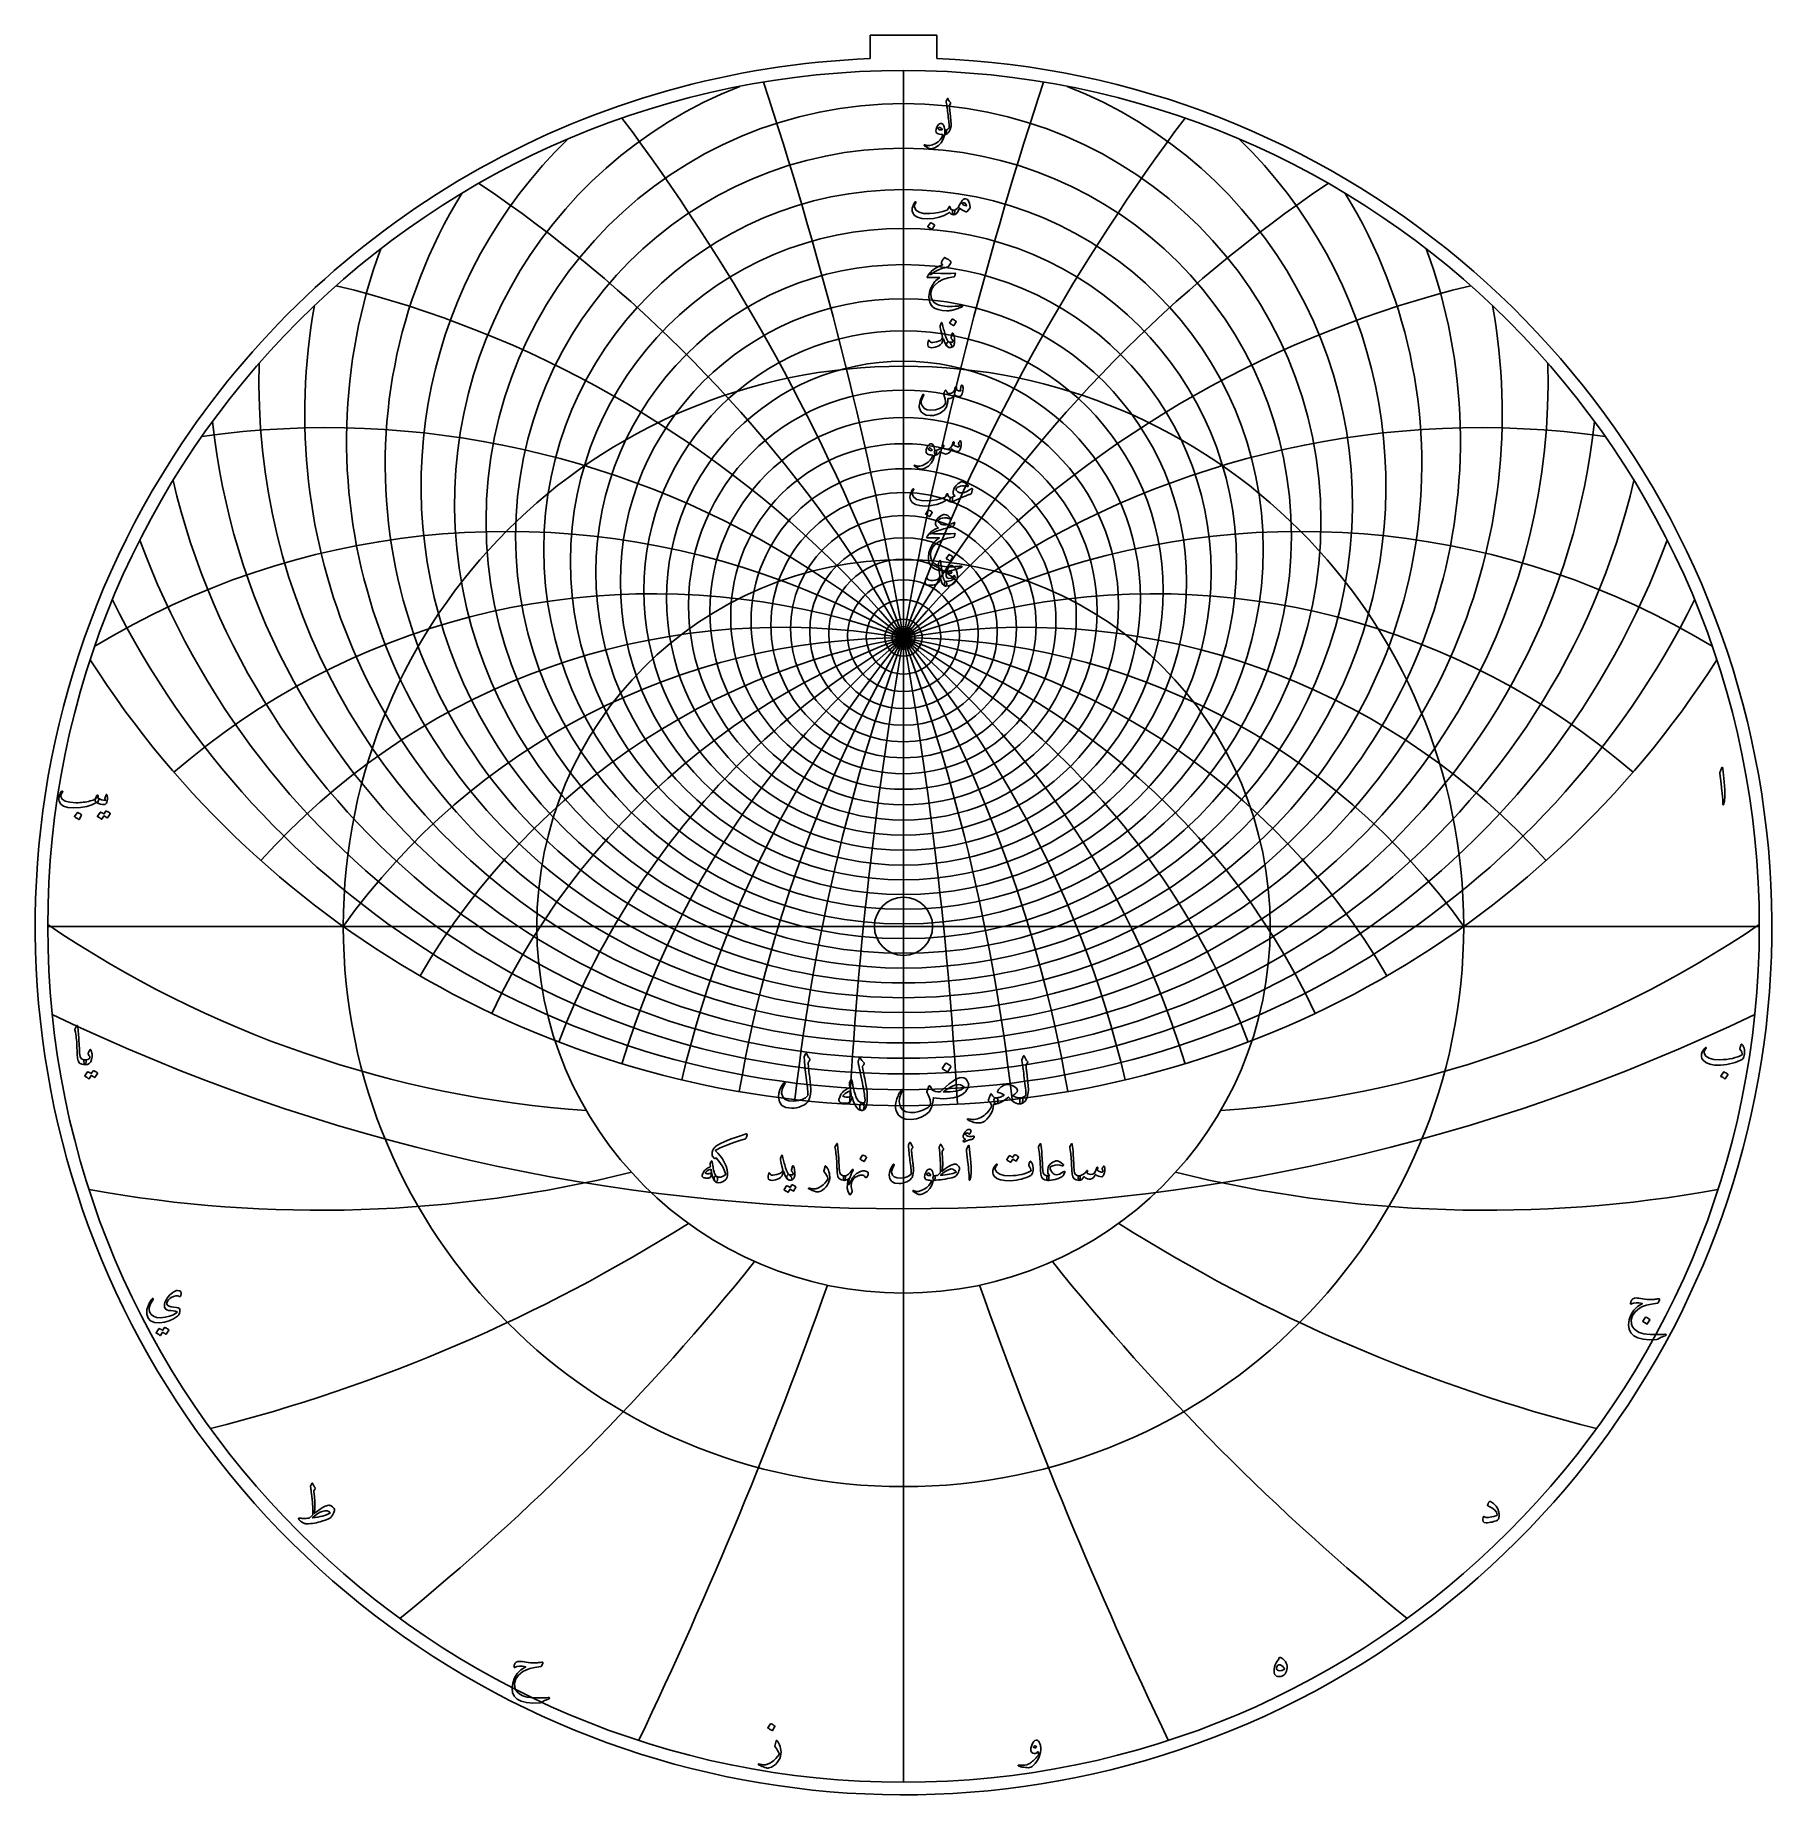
# Model space of a CAD drawing. Header units: millimetres. Extents: x -75 to 75, y -75 to 77.
import ezdxf

# ---------------------------------------------------------------- set-up
doc = ezdxf.new("R2010")
doc.units = ezdxf.units.MM
for name, color, linetype in [('CUT_INNER', 6, 'Continuous'), ('CUT_OUTER', 1, 'Continuous'), ('ENGRAVE', 7, 'Continuous'), ('ENGRAVE_FINE', 8, 'Continuous'), ('TEXT', 5, 'Continuous')]:
    doc.layers.add(name, color=color, linetype=linetype)

msp = doc.modelspace()

# ---------------------------------------------------------------- linework, layer by layer
at = {"layer": 'CUT_INNER'}
msp.add_circle((0, 0), 2.525, dxfattribs=at)
at = {"layer": 'CUT_OUTER'}
for points in [[(-2.8875, 77.3175), (2.8875, 77.3175), (2.8875, 75.2819)], [(-2.8875, 75.2819), (-2.8875, 77.3175)]]:
    msp.add_lwpolyline(points, dxfattribs=at)
for centre, radius, start, end in [((-0.0002, -0.0002), 75.3374, 146.249794, 87.803295), ((-0.0008, 0.0009), 75.3363, 92.195935, 146.250222)]:
    msp.add_arc(centre, radius, start, end, dxfattribs=at)
at = {"layer": 'ENGRAVE'}
for points in [[(0, -74.25), (0, 74.25)], [(-74.25, 0), (74.25, 0)], [(0, -74.25), (0, -31.8152)]]:
    msp.add_lwpolyline(points, dxfattribs=at)
for centre, radius in [((0, 0), 74.25), ((0, 30.7256), 26.6869), ((0, 0), 48.6033), ((0, 27.3504), 16.7976), ((0, 25.5838), 8.1335), ((0, 0), 31.8152), ((0, 25.0323), 0.99)]:
    msp.add_circle(centre, radius, dxfattribs=at)
for centre, radius, start, end in [((0, 36.6138), 38.9484, 111.397429, 68.602571), ((0, 47.1324), 55.9213, 178.212698, 1.787302), ((0, -34.6684), 59.7007, 35.5, 144.5), ((0, -34.6684), 59.7007, 35.5, 144.5), ((0, 68.1393), 83.6973, 212.539417, 327.460583), ((-21.0545, 78.5764), 94.7619, 235.850243, 266.087906), ((21.0545, 78.5764), 94.7619, 273.912094, 304.149757), ((-50.6299, 87.6936), 112.3202, 259.730635, 283.920765), ((50.6299, 87.6936), 112.3202, 256.079235, 280.269365), ((-95.1582, 95.1582), 143.082, 284.173316, 302.315913), ((95.1582, 95.1582), 143.082, 237.684087, 255.826684), ((-174.4111, 100.6963), 207.1744, 309.120783, 321.215848), ((174.4111, 100.6963), 207.1744, 218.784152, 230.879217), ((-388.5189, 104.1033), 405.1503, 334.454856, 340.502388), ((388.5189, 104.1033), 405.1503, 199.497612, 205.545144)]:
    msp.add_arc(centre, radius, start, end, dxfattribs=at)
at = {"layer": 'ENGRAVE_FINE'}
for centre, radius in [((0, 35.1615), 36.222), ((0, 33.8631), 33.6511), ((0, 32.7008), 31.2158), ((0, 31.6592), 28.8993), ((0, 29.8891), 24.5662), ((0, 29.1407), 22.5261), ((0, 28.4724), 20.5569), ((0, 27.8776), 18.6499), ((0, 26.8862), 14.9931), ((0, 26.4807), 13.2299), ((0, 26.1303), 11.5024), ((0, 25.8322), 9.8052), ((0, 25.3832), 6.4825), ((0, 25.2288), 4.8478), ((0, 25.1194), 3.2252), ((0, 25.054), 1.6106)]:
    msp.add_circle(centre, radius, dxfattribs=at)
for centre, radius, start, end in [((-338.5795, -34.6684), 343.8026, 3.208337, 18.29396), ((-338.5795, -34.6684), 343.8026, 3.208337, 18.29396), ((338.5795, -34.6684), 343.8026, 161.70604, 176.791663), ((338.5795, -34.6684), 343.8026, 161.70604, 176.791663), ((-164.0263, -34.6684), 174.5532, 6.461003, 36.89217), ((-164.0263, -34.6684), 174.5532, 6.461003, 36.89217), ((164.0263, -34.6684), 174.5532, 143.10783, 173.538997), ((164.0263, -34.6684), 174.5532, 143.10783, 173.538997), ((0, 38.2419), 41.8538, 134.098509, 45.901491), ((-103.4046, -34.6684), 119.4014, 9.804661, 56.122086), ((-103.4046, -34.6684), 119.4014, 9.804661, 56.122086), ((103.4046, -34.6684), 119.4014, 123.877914, 170.195339), ((103.4046, -34.6684), 119.4014, 123.877914, 170.195339), ((0, 40.072), 44.9661, 148.455434, 31.544566), ((0, 42.136), 48.3191, 159.847193, 20.152807), ((-71.1485, -34.6684), 92.8778, 13.290888, 76.348103), ((-71.1485, -34.6684), 92.8778, 13.290888, 76.348103), ((71.1485, -34.6684), 92.8778, 103.651897, 166.709112), ((71.1485, -34.6684), 92.8778, 103.651897, 166.709112), ((0, 44.4732), 51.9539, 169.577451, 10.422549), ((-50.0948, -34.6684), 77.9337, 16.979292, 97.948707), ((-50.0948, -34.6684), 77.9337, 16.979292, 97.948707), ((0, 50.1749), 60.2844, 186.0602, 353.9398), ((50.0948, -34.6684), 77.9337, 82.051293, 163.020708), ((50.0948, -34.6684), 77.9337, 82.051293, 163.020708), ((0, 53.6788), 65.1234, 193.308562, 346.691438), ((-34.4682, -34.6684), 68.9364, 20.941525, 121.178865), ((-34.4682, -34.6684), 68.9364, 20.941525, 121.178865), ((34.4682, -34.6684), 68.9364, 58.821135, 159.058475), ((34.4682, -34.6684), 68.9364, 58.821135, 159.058475), ((0, 57.745), 70.5411, 200.083139, 339.916861), ((0, 62.5059), 76.6725, 206.471969, 333.528031), ((-21.7293, -34.6684), 63.5322, 25.266753, 130.864622), ((-21.7293, -34.6684), 63.5322, 25.266753, 130.864622), ((21.7293, -34.6684), 63.5322, 49.135378, 154.733247), ((21.7293, -34.6684), 63.5322, 49.135378, 154.733247), ((-10.5268, -34.6684), 60.6217, 30.069347, 138.237961), ((-10.5268, -34.6684), 60.6217, 30.069347, 138.237961), ((10.5268, -34.6684), 60.6217, 41.762039, 149.930653), ((10.5268, -34.6684), 60.6217, 41.762039, 149.930653), ((0, 145.6412), 170.1393, 244.27222, 295.72778)]:
    msp.add_arc(centre, radius, start, end, dxfattribs=at)
at = {"layer": 'TEXT'}
for points in [[(3.7105, 71.5921), (3.7401, 71.6637), (3.7632, 71.7205), (3.7797, 71.7625), (3.7895, 71.7897), (3.7972, 71.807), (3.8071, 71.8193), (3.8192, 71.8267), (3.8335, 71.8292), (3.8496, 71.8265), (3.8631, 71.8182), (3.8738, 71.8045), (3.8818, 71.7853), (3.9183, 71.6912), (3.9619, 71.6064), (4.0127, 71.5309), (4.0706, 71.4647), (4.0868, 71.4436), (4.0914, 71.4197), (4.0846, 71.3931), (4.0662, 71.3637), (3.9696, 71.2276), (3.9762, 71.1667), (3.9828, 71.1069), (3.9893, 71.0481), (3.9959, 70.9905), (4.0025, 70.934), (4.0091, 70.8785), (4.0157, 70.8242), (4.0223, 70.7709), (4.0829, 70.278), (4.12, 69.8927), (4.1334, 69.615), (4.1233, 69.4448), (4.0404, 69.1361), (3.9323, 68.908), (3.7989, 68.7606), (3.6402, 68.6939), (3.6359, 68.6939), (3.6315, 68.6939), (3.6271, 68.6939), (3.6227, 68.6939), (3.5966, 68.7186), (3.5799, 68.7752), (3.5725, 68.8635), (3.5744, 68.9838), (3.5785, 69.0282), (3.5908, 69.0606), (3.6114, 69.0809), (3.6402, 69.0891), (3.7517, 69.1114), (3.8444, 69.1517), (3.9185, 69.2102), (3.974, 69.2867), (3.9703, 69.3787), (3.9635, 69.4832), (3.9538, 69.6004), (3.941, 69.7302), (3.9255, 69.8721), (3.9076, 70.0256), (3.8871, 70.1905), (3.8642, 70.367), (3.8431, 70.5404), (3.8236, 70.6963), (3.8057, 70.8346), (3.7895, 70.9554), (3.7755, 71.0586), (3.7643, 71.1442), (3.7558, 71.2123), (3.75, 71.2628), (3.7061, 71.513), (3.7047, 71.5377), (3.705, 71.5592), (3.7069, 71.5773), (3.7105, 71.5921)], [(3.5524, 68.6456), (3.4495, 68.2842), (3.2769, 67.9815), (3.0345, 67.7375), (2.7225, 67.5522), (2.6789, 67.5334), (2.6358, 67.5166), (2.5932, 67.5016), (2.5512, 67.4886), (2.5101, 67.4777), (2.47, 67.4694), (2.431, 67.4635), (2.3932, 67.46), (2.2988, 67.4735), (2.1736, 67.5226), (2.0177, 67.6074), (1.8311, 67.7279), (1.8111, 67.7452), (1.7993, 67.7619), (1.7957, 67.7781), (1.8004, 67.7938), (1.8108, 67.8058), (1.8245, 67.8113), (1.8415, 67.8102), (1.8618, 67.8025), (2.0559, 67.7397), (2.2735, 67.74), (2.5147, 67.8034), (2.7796, 67.9299), (2.9958, 68.0767), (3.1748, 68.2493), (3.3164, 68.4478), (3.4207, 68.672), (3.4199, 68.6799), (3.4174, 68.6863), (3.4133, 68.6909), (3.4075, 68.6939), (3.2563, 68.7027), (3.1276, 68.7203), (3.0214, 68.7466), (2.9377, 68.7818), (2.8729, 68.8361), (2.8323, 68.9113), (2.8158, 69.0074), (2.8235, 69.1243), (2.826, 69.1398), (2.829, 69.1556), (2.8326, 69.1716), (2.8367, 69.1879), (2.8413, 69.2048), (2.8465, 69.2225), (2.8523, 69.241), (2.8586, 69.2604), (2.9102, 69.3858), (2.9728, 69.4898), (3.0463, 69.5724), (3.1309, 69.6336), (3.2173, 69.6671), (3.2966, 69.6666), (3.3688, 69.632), (3.4339, 69.5634), (3.4907, 69.4679), (3.5338, 69.357), (3.5631, 69.2308), (3.5788, 69.0891), (3.5874, 69.0893), (3.5958, 69.0897), (3.6039, 69.0904), (3.6117, 69.0913), (3.6195, 69.0923), (3.6276, 69.093), (3.636, 69.0934), (3.6446, 69.0935), (3.6743, 69.0872), (3.6973, 69.0683), (3.7138, 69.0367), (3.7237, 68.9925), (3.7278, 68.944), (3.727, 68.8948), (3.7212, 68.8452), (3.7105, 68.7949), (3.6965, 68.7508), (3.6809, 68.7192), (3.6636, 68.7003), (3.6446, 68.6939), (3.5612, 68.6939), (3.5607, 68.686), (3.559, 68.6753), (3.5563, 68.6618), (3.5524, 68.6456)], [(3.3416, 69.1374), (3.2955, 69.2179), (3.245, 69.2747), (3.1902, 69.3079), (3.1309, 69.3175), (3.0955, 69.3082), (3.0639, 69.2933), (3.0362, 69.273), (3.0123, 69.2472), (3.0046, 69.2335), (3.0035, 69.2187), (3.009, 69.2028), (3.0211, 69.1857), (3.0664, 69.146), (3.132, 69.1188), (3.2179, 69.1042), (3.3241, 69.1023), (3.3351, 69.1045), (3.3416, 69.1111), (3.3438, 69.1221), (3.3416, 69.1374)], [(1.0012, 62.8535), (1.0168, 62.8705), (1.033, 62.8777), (1.0498, 62.8749), (1.067, 62.8623), (1.0802, 62.8458), (1.0846, 62.8272), (1.0802, 62.8063), (1.067, 62.7833), (1.0001, 62.6795), (0.9573, 62.5835), (0.9386, 62.4951), (0.9441, 62.4144), (1.0816, 62.1493), (1.3492, 61.9643), (1.7468, 61.8595), (2.2746, 61.8348), (2.6662, 61.8636), (3.042, 61.9237), (3.4018, 62.0151), (3.7456, 62.1378), (3.8063, 62.1737), (3.8565, 62.2289), (3.8963, 62.3032), (3.9257, 62.3968), (3.9355, 62.4235), (3.952, 62.4418), (3.9751, 62.452), (4.0047, 62.4539), (4.0258, 62.4449), (4.0409, 62.4265), (4.05, 62.3988), (4.053, 62.3617), (4.0736, 62.27), (4.131, 62.2014), (4.2251, 62.1559), (4.356, 62.1334), (4.4032, 62.1229), (4.435, 62.096), (4.4515, 62.0527), (4.4526, 61.9928), (4.4367, 61.8814), (4.4153, 61.8018), (4.3884, 61.7541), (4.356, 61.7382), (4.2597, 61.7508), (4.1683, 61.7887), (4.0818, 61.8518), (4.0003, 61.9402), (3.9935, 61.9437), (3.9817, 61.9413), (3.9649, 61.9327), (3.9432, 61.9182), (3.5338, 61.6877), (3.087, 61.523), (2.6028, 61.4242), (2.0814, 61.3913), (1.5995, 61.4242), (1.2251, 61.523), (0.9584, 61.6877), (0.7992, 61.9182), (0.763, 62.0469), (0.7509, 62.1784), (0.763, 62.3126), (0.7992, 62.4495), (0.848, 62.5769), (0.898, 62.6866), (0.949, 62.7789), (1.0012, 62.8535)], [(5.3747, 63.1345), (5.5122, 63.0857), (5.6261, 62.9479), (5.7164, 62.7212), (5.7831, 62.4056), (5.7856, 62.3828), (5.7842, 62.3628), (5.779, 62.3455), (5.7699, 62.331), (5.5284, 62.028), (5.5117, 62.0096), (5.4922, 61.9983), (5.47, 61.9942), (5.445, 61.9972), (5.2809, 62.0532), (5.1266, 62.1246), (4.9823, 62.2113), (4.8478, 62.3134), (4.7394, 62.0617), (4.6206, 61.882), (4.4913, 61.7741), (4.3516, 61.7382), (4.336, 61.7439), (4.3198, 61.7612), (4.303, 61.79), (4.2857, 61.8304), (4.2591, 61.9303), (4.2495, 62.0104), (4.2569, 62.0708), (4.2814, 62.1114), (4.2956, 62.121), (4.3121, 62.1279), (4.3308, 62.132), (4.3516, 62.1334), (4.4515, 62.1504), (4.5492, 62.197), (4.6447, 62.2733), (4.738, 62.3793), (4.7789, 62.4407), (4.8401, 62.5417), (4.9216, 62.6823), (5.0235, 62.8623), (5.103, 62.9814), (5.1881, 63.0665), (5.2787, 63.1175), (5.3747, 63.1345)], [(5.0586, 62.7042), (5.1409, 62.6356), (5.2342, 62.5791), (5.3385, 62.5346), (5.4538, 62.5022), (5.4475, 62.5887), (5.4241, 62.6592), (5.3838, 62.7138), (5.3264, 62.7525), (5.2603, 62.7725), (5.1936, 62.7712), (5.1264, 62.7484), (5.0586, 62.7042)], [(2.3317, 61.0312), (2.3372, 61.0367), (2.3449, 61.04), (2.3547, 61.0411), (2.3668, 61.04), (2.4522, 61.0054), (2.5326, 60.9631), (2.6081, 60.9132), (2.6786, 60.8555), (2.6854, 60.8468), (2.6885, 60.838), (2.6876, 60.8292), (2.683, 60.8204), (2.4766, 60.4867), (2.4689, 60.4787), (2.459, 60.4768), (2.447, 60.4809), (2.4327, 60.4911), (2.4203, 60.4999), (2.4008, 60.513), (2.3742, 60.5306), (2.3405, 60.5526), (2.299, 60.5789), (2.2494, 60.6096), (2.1914, 60.6448), (2.1253, 60.6843), (2.1165, 60.6909), (2.1121, 60.6975), (2.1121, 60.7041), (2.1165, 60.7106)], [(3.7061, 57.1676), (3.3224, 57.0674), (2.9838, 56.9382), (2.6901, 56.7798), (2.4415, 56.5924), (2.4033, 56.5636), (2.3679, 56.5474), (2.3353, 56.5438), (2.3053, 56.5529), (2.2705, 56.5943), (2.2757, 56.6528), (2.321, 56.7282), (2.4063, 56.8207), (2.6081, 56.9881), (2.84, 57.1391), (3.1021, 57.2735), (3.3943, 57.3916), (3.3109, 57.5145), (3.2953, 57.5452), (3.2879, 57.576), (3.2887, 57.6067), (3.2977, 57.6375), (3.3567, 57.7546), (3.4108, 57.8515), (3.4599, 57.9281), (3.5041, 57.9844), (3.5324, 58.011), (3.5601, 58.025), (3.5873, 58.0264), (3.6139, 58.0151), (3.7684, 57.9278), (3.8982, 57.846), (4.0033, 57.7697), (4.0838, 57.6989), (4.0994, 57.6762), (4.1068, 57.6473), (4.106, 57.6125), (4.0969, 57.5716), (4.0687, 57.5076), (4.0234, 57.43), (3.9611, 57.3386), (3.8818, 57.2335), (3.8609, 57.2178), (3.8247, 57.2016), (3.7731, 57.1849), (3.7061, 57.1676)], [(2.6698, 56.6582), (3.2332, 56.6385), (3.7204, 56.6363), (4.1312, 56.6517), (4.4658, 56.6846), (4.4761, 56.6858), (4.485, 56.6851), (4.4925, 56.6825), (4.4987, 56.678), (4.5032, 56.6718), (4.5058, 56.6643), (4.5065, 56.6554), (4.5053, 56.6451), (4.4967, 56.605), (4.4883, 56.5682), (4.4802, 56.5347), (4.4724, 56.5045), (4.4648, 56.4777), (4.4575, 56.4541), (4.4505, 56.4337), (4.4438, 56.4167), (4.4296, 56.3896), (4.4131, 56.3695), (4.3944, 56.3566), (4.3736, 56.3509), (3.8664, 56.2589), (3.4251, 56.1148), (3.0496, 55.9186), (2.7401, 55.6702), (2.5836, 55.4916), (2.47, 55.3025), (2.3992, 55.103), (2.3712, 54.893), (2.3981, 54.5634), (2.5051, 54.2947), (2.6923, 54.087), (2.9596, 53.9401), (3.0982, 53.8957), (3.2505, 53.8589), (3.4166, 53.8298), (3.5963, 53.8084), (3.7895, 53.7944), (3.9959, 53.7875), (4.2155, 53.7878), (4.4482, 53.7952), (4.531, 53.7999), (4.6123, 53.8051), (4.6923, 53.8109), (4.771, 53.8172), (4.8477, 53.824), (4.9219, 53.8314), (4.9937, 53.8394), (5.063, 53.8479), (5.0841, 53.849), (5.0992, 53.8435), (5.1083, 53.8314), (5.1113, 53.8128), (5.1096, 53.7911), (5.1047, 53.7744), (5.0965, 53.7626), (5.0849, 53.7557), (4.9609, 53.7033), (4.8434, 53.6558), (4.7325, 53.6133), (4.6282, 53.5757), (4.5308, 53.5427), (4.4405, 53.5142), (4.3574, 53.49), (4.2814, 53.4703), (4.2099, 53.4557), (4.1403, 53.4428), (4.0726, 53.4316), (4.0069, 53.422), (3.9428, 53.4146), (3.8801, 53.4099), (3.8188, 53.408), (3.7588, 53.4088), (3.3493, 53.4406), (3.0079, 53.5098), (2.7346, 53.6163), (2.5293, 53.7601), (2.3786, 53.9399), (2.2735, 54.1498), (2.214, 54.3899), (2.2, 54.6603), (2.243, 54.9956), (2.346, 55.3211), (2.5087, 55.6368), (2.7313, 55.9425), (2.8183, 56.035), (2.9168, 56.1236), (3.0269, 56.2084), (3.1484, 56.2894), (2.0858, 56.2982), (2.0603, 56.3091), (2.0496, 56.3289), (2.0537, 56.3574), (2.0726, 56.3948), (2.1083, 56.4491), (2.1407, 56.498), (2.1698, 56.5413), (2.1956, 56.5792), (2.2181, 56.6113), (2.2373, 56.6374), (2.2532, 56.6574), (2.2658, 56.6714), (2.2944, 56.6739), (2.3712, 56.6725), (2.4964, 56.6673), (2.6698, 56.6582)], [(3.3658, 52.2904), (3.391, 52.1753), (3.4185, 52.0582), (3.4481, 51.9393), (3.48, 51.8184), (3.514, 51.695), (3.5502, 51.5686), (3.5887, 51.4392), (3.6293, 51.3068), (3.7113, 51.0686), (3.7863, 50.8896), (3.854, 50.77), (3.9147, 50.7096), (3.9677, 50.6737), (4.0212, 50.6229), (4.0752, 50.5573), (4.1299, 50.4769), (4.1815, 50.3773), (4.1957, 50.3023), (4.1727, 50.2521), (4.1123, 50.2266), (3.9172, 50.2463), (3.7445, 50.3759), (3.5944, 50.6152), (3.4668, 50.9643), (3.4641, 50.9701), (3.4602, 50.9742), (3.4553, 50.9766), (3.4492, 50.9775), (3.4448, 50.9766), (3.4404, 50.9742), (3.4361, 50.9701), (3.4317, 50.9643), (3.4193, 50.9078), (3.4042, 50.8479), (3.3864, 50.7848), (3.3658, 50.7184), (3.3433, 50.6555), (3.3197, 50.6031), (3.295, 50.5611), (3.2692, 50.5296), (3.1764, 50.4486), (3.0606, 50.377), (2.9217, 50.3147), (2.7598, 50.2617), (2.5952, 50.2225), (2.4524, 50.2057), (2.3317, 50.2115), (2.2329, 50.2398), (2.1484, 50.3106), (2.1099, 50.4352), (2.1176, 50.6136), (2.1714, 50.8457), (2.1766, 50.8534), (2.1835, 50.8589), (2.192, 50.8622), (2.2022, 50.8633), (2.2142, 50.8619), (2.2241, 50.8578), (2.2318, 50.8509), (2.2373, 50.8413), (2.2581, 50.7928), (2.2812, 50.7524), (2.3064, 50.7203), (2.3339, 50.6964), (2.4195, 50.6646), (2.5359, 50.6569), (2.683, 50.6734), (2.8608, 50.714), (3.0505, 50.7749), (3.1978, 50.8435), (3.303, 50.9198), (3.3658, 51.0038), (3.3762, 51.0889), (3.3592, 51.2343), (3.3148, 51.4402), (3.2428, 51.7064), (3.2083, 51.8466), (3.188, 51.96), (3.1819, 52.0464), (3.1902, 52.106), (3.2736, 52.3431), (3.2826, 52.3681), (3.2922, 52.3859), (3.3024, 52.3966), (3.3131, 52.4002), (3.3263, 52.3933), (3.3395, 52.3727), (3.3526, 52.3384), (3.3658, 52.2904)], [(4.2133, 52.6681), (4.2188, 52.6735), (4.2265, 52.6768), (4.2363, 52.6779), (4.2484, 52.6768), (4.3338, 52.6423), (4.4142, 52.6), (4.4897, 52.55), (4.5602, 52.4924), (4.567, 52.4836), (4.5701, 52.4748), (4.5692, 52.4661), (4.5646, 52.4573), (4.3582, 52.1236), (4.3505, 52.1156), (4.3406, 52.1137), (4.3286, 52.1178), (4.3143, 52.1279), (4.3019, 52.1367), (4.2824, 52.1499), (4.2558, 52.1675), (4.2221, 52.1894), (4.1806, 52.2158), (4.131, 52.2465), (4.073, 52.2816), (4.0069, 52.3212), (3.9981, 52.3277), (3.9937, 52.3343), (3.9937, 52.3409), (3.9981, 52.3475)], [(4.2528, 50.8721), (4.227, 50.9152), (4.2023, 50.9522), (4.1787, 50.9832), (4.1562, 51.0082), (4.14, 51.0296), (4.131, 51.0543), (4.129, 51.0823), (4.1342, 51.1136), (4.2265, 51.4473), (4.2394, 51.4764), (4.2561, 51.4846), (4.2767, 51.472), (4.3011, 51.4385), (4.3379, 51.3675), (4.3692, 51.2816), (4.395, 51.1808), (4.4153, 51.0653), (4.4271, 50.9544), (4.4317, 50.8457), (4.4293, 50.7392), (4.4197, 50.635), (4.404, 50.5441), (4.3834, 50.4648), (4.3579, 50.397), (4.3275, 50.3408), (4.2899, 50.299), (4.2385, 50.2661), (4.1735, 50.242), (4.0947, 50.2266), (4.014, 50.2236), (3.9388, 50.2365), (3.8691, 50.2653), (3.8049, 50.31), (3.7552, 50.3668), (3.7292, 50.4319), (3.7267, 50.5051), (3.7478, 50.5867), (3.7816, 50.6533), (3.8214, 50.6953), (3.8672, 50.7126), (3.9191, 50.7052), (4.0387, 50.6764), (4.143, 50.6734), (4.232, 50.6962), (4.3055, 50.7447), (4.3071, 50.7576), (4.2989, 50.7832), (4.2808, 50.8213), (4.2528, 50.8721)], [(5.0103, 46.9218), (5.018, 46.941), (5.0278, 46.9548), (5.0399, 46.963), (5.0542, 46.9657), (5.0726, 46.9635), (5.0882, 46.957), (5.1011, 46.946), (5.1113, 46.9306), (5.1362, 46.8757), (5.1541, 46.8077), (5.1648, 46.7264), (5.1684, 46.632), (5.1588, 46.4778), (5.1299, 46.3312), (5.0819, 46.1923), (5.0147, 46.0612), (4.9916, 46.0296), (4.9664, 46.0052), (4.9389, 45.9879), (4.9093, 45.9777), (4.802, 45.9709), (4.6864, 45.9898), (4.5627, 46.0345), (4.4306, 46.1051), (4.3195, 45.9528), (4.188, 45.8515), (4.0363, 45.8013), (3.8642, 45.8021), (3.8586, 45.7095), (3.8505, 45.6204), (3.8399, 45.5349), (3.8269, 45.453), (3.8114, 45.3741), (3.7934, 45.2977), (3.7729, 45.2237), (3.75, 45.1522), (3.6968, 45.0232), (3.6249, 44.9041), (3.5343, 44.7949), (3.4251, 44.6955), (3.1696, 44.5254), (2.8992, 44.4057), (2.6141, 44.3365), (2.3141, 44.3179), (1.9763, 44.3637), (1.7092, 44.4837), (1.513, 44.6777), (1.3876, 44.9458), (1.3706, 45.0424), (1.3678, 45.1566), (1.3794, 45.2883), (1.4052, 45.4376), (1.4466, 45.6012), (1.5051, 45.7714), (1.5805, 45.9481), (1.673, 46.1314), (1.6804, 46.1429), (1.6895, 46.1512), (1.7002, 46.1561), (1.7125, 46.1578), (1.7249, 46.1567), (1.7356, 46.1534), (1.7447, 46.1479), (1.7521, 46.1402), (1.757, 46.129), (1.7586, 46.1172), (1.757, 46.1048), (1.7521, 46.0919), (1.6346, 45.8479), (1.5589, 45.6473), (1.5248, 45.49), (1.5325, 45.3761), (1.6434, 45.125), (1.8179, 44.9425), (2.0561, 44.8286), (2.358, 44.7833), (2.7801, 44.8102), (3.1375, 44.9173), (3.43, 45.1044), (3.6578, 45.3718), (3.657, 45.548), (3.6282, 45.734), (3.5714, 45.93), (3.4866, 46.1358), (3.4759, 46.1567), (3.4701, 46.1753), (3.4693, 46.1918), (3.4734, 46.2061), (3.497, 46.2551), (3.5195, 46.301), (3.5409, 46.344), (3.5612, 46.3839), (3.5804, 46.4203), (3.5985, 46.4525), (3.6155, 46.4807), (3.6315, 46.5047), (3.6405, 46.5148), (3.6501, 46.5189), (3.6603, 46.517), (3.671, 46.5091), (3.6765, 46.503), (3.6842, 46.4937), (3.694, 46.4811), (3.7061, 46.4651), (3.7198, 46.4459), (3.7347, 46.4234), (3.7506, 46.3976), (3.7676, 46.3685), (3.8022, 46.3126), (3.8313, 46.2719), (3.8549, 46.2467), (3.873, 46.2368), (3.9871, 46.2272), (4.1013, 46.2467), (4.2155, 46.2953), (4.3297, 46.3729), (4.3711, 46.4245), (4.412, 46.5091), (4.4523, 46.6265), (4.4921, 46.7769), (4.496, 46.7912), (4.5031, 46.8033), (4.5135, 46.8131), (4.5273, 46.8208), (4.5402, 46.8258), (4.5525, 46.8274), (4.5643, 46.8258), (4.5756, 46.8208), (4.5923, 46.7934), (4.5986, 46.7418), (4.5945, 46.666), (4.5799, 46.5661), (4.6686, 46.5118), (4.7633, 46.4761), (4.864, 46.4591), (4.9708, 46.4608), (4.9694, 46.4929), (4.9653, 46.5189), (4.9584, 46.539), (4.9488, 46.553), (4.9378, 46.5661), (4.9312, 46.5793), (4.929, 46.5925), (4.9312, 46.6057)], [(2.6896, 40.842), (2.5866, 40.4805), (2.414, 40.1778), (2.1717, 39.9338), (1.8596, 39.7486), (1.816, 39.7298), (1.7729, 39.7129), (1.7304, 39.698), (1.6884, 39.6849), (1.6472, 39.6741), (1.6072, 39.6657), (1.5682, 39.6598), (1.5303, 39.6564), (1.4359, 39.6698), (1.3108, 39.7189), (1.1549, 39.8038), (0.9682, 39.9242), (0.9482, 39.9415), (0.9364, 39.9583), (0.9328, 39.9745), (0.9375, 39.9901), (0.9479, 40.0022), (0.9617, 40.0077), (0.9787, 40.0066), (0.999, 39.9989), (1.193, 39.936), (1.4107, 39.9363), (1.6519, 39.9997), (1.9167, 40.1262), (2.133, 40.2731), (2.3119, 40.4457), (2.4535, 40.6441), (2.5578, 40.8683), (2.557, 40.8763), (2.5545, 40.8826), (2.5504, 40.8873), (2.5447, 40.8903), (2.3934, 40.8991), (2.2647, 40.9166), (2.1585, 40.943), (2.0748, 40.9781), (2.01, 41.0324), (1.9694, 41.1076), (1.953, 41.2037), (1.9606, 41.3206), (1.9631, 41.3361), (1.9661, 41.3519), (1.9697, 41.368), (1.9738, 41.3843), (1.9785, 41.4012), (1.9837, 41.4189), (1.9895, 41.4374), (1.9958, 41.4567), (2.0474, 41.5822), (2.1099, 41.6862), (2.1835, 41.7688), (2.268, 41.83), (2.3545, 41.8635), (2.4338, 41.8629), (2.506, 41.8283), (2.571, 41.7597), (2.6278, 41.6642), (2.6709, 41.5533), (2.7003, 41.4271), (2.7159, 41.2855), (2.7246, 41.2856), (2.7329, 41.286), (2.741, 41.2867), (2.7488, 41.2877), (2.7567, 41.2886), (2.7648, 41.2893), (2.7731, 41.2897), (2.7818, 41.2899), (2.8114, 41.2836), (2.8345, 41.2646), (2.8509, 41.2331), (2.8608, 41.1889), (2.8649, 41.1403), (2.8641, 41.0912), (2.8584, 41.0415), (2.8476, 40.9913), (2.8337, 40.9471), (2.818, 40.9155), (2.8007, 40.8966), (2.7818, 40.8903), (2.6983, 40.8903), (2.6978, 40.8823), (2.6962, 40.8716), (2.6934, 40.8582), (2.6896, 40.842)], [(2.4788, 41.3338), (2.4327, 41.4142), (2.3822, 41.471), (2.3273, 41.5042), (2.268, 41.5138), (2.2326, 41.5045), (2.2011, 41.4897), (2.1733, 41.4694), (2.1495, 41.4436), (2.1418, 41.4298), (2.1407, 41.415), (2.1462, 41.3991), (2.1582, 41.3821), (2.2035, 41.3423), (2.2691, 41.3151), (2.355, 41.3006), (2.4612, 41.2987), (2.4722, 41.3009), (2.4788, 41.3074), (2.481, 41.3184), (2.4788, 41.3338)], [(4.9071, 42.1418), (4.9167, 42.1483), (4.9279, 42.1461), (4.9408, 42.1352), (4.9554, 42.1154), (4.971, 42.0819), (4.9828, 42.0342), (4.9908, 41.9721), (4.9949, 41.8959), (4.9963, 41.8091), (4.9916, 41.7246), (4.9809, 41.6423), (4.9642, 41.5621), (4.9153, 41.4062), (4.861, 41.2943), (4.8012, 41.2262), (4.7358, 41.2021), (4.5813, 41.2111), (4.4383, 41.2515), (4.3069, 41.3231), (4.1869, 41.426), (4.1046, 41.2638), (4.0069, 41.1373), (3.8938, 41.0464), (3.7654, 40.9913), (3.6306, 40.9792), (3.4942, 41.0132), (3.3562, 41.0934), (3.2165, 41.2196), (3.1034, 41.0755), (2.9926, 40.9726), (2.8839, 40.9109), (2.7774, 40.8903), (2.756, 40.9024), (2.7357, 40.9386), (2.7165, 40.999), (2.6983, 41.0835), (2.6918, 41.1669), (2.7027, 41.2284), (2.7313, 41.2679), (2.7774, 41.2855), (2.9799, 41.3313), (3.1572, 41.4205), (3.3093, 41.5531), (3.4361, 41.729), (3.4429, 41.7386), (3.4503, 41.7455), (3.4583, 41.7496), (3.4668, 41.7509), (3.4772, 41.7498), (3.4866, 41.7466), (3.4948, 41.7411), (3.5019, 41.7334), (3.506, 41.7098), (3.4964, 41.6697), (3.4731, 41.6132), (3.4361, 41.5402), (3.4846, 41.4839), (3.5601, 41.4425), (3.6625, 41.4158), (3.7917, 41.404), (3.9528, 41.4378), (4.0936, 41.5479), (4.2141, 41.7342), (4.3143, 41.9968), (4.3192, 42.0103), (4.3253, 42.0199), (4.3324, 42.0257), (4.3406, 42.0276), (4.353, 42.0265), (4.3637, 42.0232), (4.3727, 42.0177), (4.3802, 42.01), (4.3856, 41.999), (4.3889, 41.9881), (4.39, 41.9771), (4.3889, 41.9661), (4.345, 41.7817), (4.3963, 41.7361), (4.4581, 41.6961), (4.5303, 41.6615), (4.6129, 41.6324), (4.6933, 41.6134), (4.7545, 41.6093), (4.7965, 41.62), (4.8193, 41.6456), (4.8267, 41.6845), (4.8226, 41.74), (4.8069, 41.8119), (4.7797, 41.9002), (4.7844, 41.9252), (4.8072, 41.9738), (4.8481, 42.046), (4.9071, 42.1418)], [(5.9763, 37.9193), (5.8885, 37.568), (5.8786, 37.551), (5.8622, 37.5351), (5.8391, 37.5203), (5.8095, 37.5065), (5.7437, 37.4834), (5.6739, 37.4577), (5.5999, 37.4296), (5.5218, 37.399), (5.4396, 37.3662), (5.3533, 37.3314), (5.2629, 37.2948), (5.1684, 37.2563), (4.1584, 36.8171), (4.1123, 36.8273), (4.075, 36.8578), (4.0464, 36.9085), (4.0267, 36.9796), (4.0234, 37.0551), (4.0442, 37.119), (4.0892, 37.1714), (4.1584, 37.2123), (4.167, 37.2163), (4.1842, 37.2239), (4.2099, 37.235), (4.244, 37.2497), (4.2864, 37.2676), (4.3368, 37.2886), (4.3951, 37.3126), (4.4614, 37.3397), (4.376, 37.4272), (4.322, 37.523), (4.2992, 37.627), (4.3077, 37.7393), (4.3922, 38.0063), (4.536, 38.2322), (4.7391, 38.4169), (5.0015, 38.5604), (5.0589, 38.5739), (5.1255, 38.5703), (5.2016, 38.5497), (5.2869, 38.5121), (5.3756, 38.4608), (5.4571, 38.4034), (5.5315, 38.34), (5.5987, 38.2706), (5.6176, 38.2451), (5.6261, 38.2212), (5.6242, 38.199), (5.6119, 38.1784), (5.5932, 38.1625), (5.5723, 38.1542), (5.5493, 38.1537), (5.524, 38.1608), (5.3926, 38.2023), (5.2529, 38.2212), (5.105, 38.2176), (4.9488, 38.1916), (4.8075, 38.1493), (4.6952, 38.0928), (4.6121, 38.022), (4.558, 37.9369), (4.5525, 37.899), (4.5668, 37.8556), (4.6008, 37.8068), (4.6546, 37.7524), (4.7161, 37.703), (4.7775, 37.6646), (4.839, 37.6372), (4.9005, 37.6207), (5.0847, 37.616), (5.2814, 37.6547), (5.4908, 37.7368), (5.7129, 37.8622), (5.7367, 37.8773), (5.7601, 37.8919), (5.7828, 37.9059), (5.8051, 37.9193), (5.8265, 37.9319), (5.8468, 37.9435), (5.866, 37.9539), (5.8841, 37.9632), (5.9343, 37.9868), (5.9664, 37.9874), (5.9804, 37.9649), (5.9763, 37.9193)], [(0.808, 37.9325), (0.8236, 37.9495), (0.8398, 37.9566), (0.8565, 37.9539), (0.8738, 37.9413), (0.887, 37.9248), (0.8914, 37.9061), (0.887, 37.8853), (0.8738, 37.8622), (0.8069, 37.7585), (0.7641, 37.6624), (0.7454, 37.5741), (0.7509, 37.4934), (0.8884, 37.2283), (1.156, 37.0433), (1.5536, 36.9384), (2.0814, 36.9137), (2.473, 36.9426), (2.8487, 37.0027), (3.2085, 37.0941), (3.5524, 37.2167), (3.6131, 37.2527), (3.6633, 37.3078), (3.7031, 37.3822), (3.7325, 37.4758), (3.7423, 37.5024), (3.7588, 37.5208), (3.7819, 37.531), (3.8115, 37.5329), (3.8326, 37.5238), (3.8477, 37.5054), (3.8568, 37.4777), (3.8598, 37.4407), (3.8804, 37.349), (3.9377, 37.2804), (4.0319, 37.2348), (4.1628, 37.2123), (4.21, 37.2019), (4.2418, 37.175), (4.2583, 37.1317), (4.2594, 37.0718), (4.2435, 36.9604), (4.2221, 36.8808), (4.1952, 36.8331), (4.1628, 36.8171), (4.0665, 36.8298), (3.9751, 36.8676), (3.8886, 36.9308), (3.8071, 37.0191), (3.8002, 37.0227), (3.7884, 37.0202), (3.7717, 37.0117), (3.75, 36.9972), (3.3406, 36.7666), (2.8938, 36.602), (2.4096, 36.5032), (1.8882, 36.4702), (1.4063, 36.5032), (1.0319, 36.602), (0.7652, 36.7666), (0.606, 36.9972), (0.5697, 37.1259), (0.5577, 37.2573), (0.5697, 37.3916), (0.606, 37.5285), (0.6548, 37.6558), (0.7048, 37.7656), (0.7558, 37.8578), (0.808, 37.9325)], [(2.1385, 36.1102), (2.144, 36.1157), (2.1517, 36.1189), (2.1615, 36.12), (2.1736, 36.1189), (2.259, 36.0844), (2.3394, 36.0421), (2.4148, 35.9922), (2.4854, 35.9345), (2.4922, 35.9257), (2.4953, 35.917), (2.4944, 35.9082), (2.4898, 35.8994), (2.2834, 35.5657), (2.2757, 35.5577), (2.2658, 35.5558), (2.2537, 35.5599), (2.2395, 35.5701), (2.2271, 35.5788), (2.2076, 35.592), (2.181, 35.6096), (2.1473, 35.6315), (2.1058, 35.6579), (2.0561, 35.6886), (1.9982, 35.7237), (1.9321, 35.7633), (1.9233, 35.7699), (1.9189, 35.7764), (1.9189, 35.783), (1.9233, 35.7896)], [(4.4548, 35.0302), (4.4584, 34.9992), (4.4383, 34.9413), (4.3947, 34.8565), (4.3275, 34.7448), (4.3132, 34.7267), (4.2967, 34.7119), (4.2781, 34.7004), (4.2572, 34.6921), (3.9762, 34.6147), (3.7259, 34.545), (3.5063, 34.483), (3.3175, 34.4287), (3.1594, 34.3823), (3.0321, 34.3441), (2.9355, 34.3142), (2.8696, 34.2925), (2.3383, 34.0554), (2.301, 34.0527), (2.2724, 34.0576), (2.2526, 34.0702), (2.2417, 34.0905), (2.2414, 34.0979), (2.245, 34.107), (2.2524, 34.1177), (2.2636, 34.1301), (2.3718, 34.2316), (2.5337, 34.3386), (2.7494, 34.4512), (3.0189, 34.5692), (2.9456, 34.6317), (2.8839, 34.6921), (2.8337, 34.7503), (2.795, 34.8063), (2.7711, 34.8675), (2.7653, 34.9413), (2.7777, 35.0278), (2.8081, 35.1268), (2.8575, 35.23), (2.9267, 35.3332), (3.0156, 35.4364), (3.1243, 35.5396), (3.2426, 35.6288), (3.3559, 35.69), (3.4643, 35.7232), (3.5678, 35.7284), (3.708, 35.7002), (3.8346, 35.6417), (3.9474, 35.5531), (4.0464, 35.4342), (4.0552, 35.4194), (4.0596, 35.4057), (4.0596, 35.3931), (4.0552, 35.3815), (4.0456, 35.3708), (4.0343, 35.3651), (4.0215, 35.3642), (4.0069, 35.3684), (3.9423, 35.3889), (3.8801, 35.4068), (3.8204, 35.4219), (3.7632, 35.4342), (3.7087, 35.4436), (3.6573, 35.4496), (3.6088, 35.4523), (3.5634, 35.4518), (3.3743, 35.4296), (3.2154, 35.376), (3.0867, 35.2912), (2.9882, 35.1751), (3.093, 35.0371), (3.2099, 34.9347), (3.3389, 34.868), (3.48, 34.837), (3.6899, 34.8348), (3.9158, 34.8678), (4.1576, 34.9358), (4.4153, 35.039), (4.426, 35.0418), (4.4361, 35.0412), (4.4457, 35.0374), (4.4548, 35.0302)], [(2.6325, 34.0686), (3.1959, 34.0488), (3.6831, 34.0466), (4.0939, 34.062), (4.4285, 34.0949), (4.4387, 34.0962), (4.4477, 34.0955), (4.4552, 34.0929), (4.4614, 34.0883), (4.4659, 34.0822), (4.4685, 34.0746), (4.4692, 34.0657), (4.468, 34.0554), (4.4593, 34.0153), (4.451, 33.9786), (4.4429, 33.9451), (4.435, 33.9149), (4.4275, 33.888), (4.4202, 33.8644), (4.4132, 33.8441), (4.4065, 33.8271), (4.3922, 33.7999), (4.3758, 33.7799), (4.3571, 33.767), (4.3362, 33.7612), (3.8291, 33.6693), (3.3878, 33.5252), (3.0123, 33.3289), (2.7027, 33.0806), (2.5463, 32.9019), (2.4327, 32.7128), (2.3619, 32.5133), (2.3339, 32.3033), (2.3608, 31.9737), (2.4678, 31.7051), (2.655, 31.4973), (2.9223, 31.3505), (3.0609, 31.306), (3.2132, 31.2692), (3.3792, 31.2401), (3.559, 31.2187), (3.7522, 31.2047), (3.9586, 31.1979), (4.1782, 31.1982), (4.4109, 31.2056), (4.4936, 31.2102), (4.575, 31.2154), (4.655, 31.2212), (4.7336, 31.2275), (4.8103, 31.2344), (4.8846, 31.2418), (4.9563, 31.2497), (5.0256, 31.2583), (5.0468, 31.2594), (5.0619, 31.2539), (5.0709, 31.2418), (5.0739, 31.2231), (5.0723, 31.2014), (5.0674, 31.1847), (5.0591, 31.1729), (5.0476, 31.166), (4.9236, 31.1136), (4.8061, 31.0661), (4.6952, 31.0236), (4.5909, 30.986), (4.4935, 30.9531), (4.4032, 30.9245), (4.32, 30.9004), (4.244, 30.8806), (4.1725, 30.8661), (4.103, 30.8532), (4.0353, 30.8419), (3.9696, 30.8323), (3.9055, 30.8249), (3.8428, 30.8202), (3.7814, 30.8183), (3.7215, 30.8191), (3.312, 30.851), (2.9706, 30.9201), (2.6973, 31.0266), (2.492, 31.1704), (2.3413, 31.3502), (2.2362, 31.5601), (2.1766, 31.8003), (2.1626, 32.0706), (2.2057, 32.406), (2.3086, 32.7315), (2.4714, 33.0471), (2.694, 33.3528), (2.781, 33.4453), (2.8795, 33.534), (2.9895, 33.6188), (3.1111, 33.6997), (2.0485, 33.7085), (2.0229, 33.7195), (2.0122, 33.7392), (2.0164, 33.7678), (2.0353, 33.8051), (2.071, 33.8595), (2.1034, 33.9083), (2.1324, 33.9517), (2.1582, 33.9895), (2.1807, 34.0216), (2.2, 34.0477), (2.2159, 34.0678), (2.2285, 34.0818), (2.257, 34.0842), (2.3339, 34.0829), (2.459, 34.0776), (2.6325, 34.0686)], [(3.9257, 32.2468), (3.9312, 32.2523), (3.9388, 32.2556), (3.9487, 32.2567), (3.9608, 32.2556), (4.0462, 32.221), (4.1266, 32.1788), (4.202, 32.1288), (4.2726, 32.0712), (4.2794, 32.0624), (4.2824, 32.0536), (4.2816, 32.0448), (4.277, 32.0361), (4.0706, 31.7023), (4.0629, 31.6944), (4.053, 31.6925), (4.0409, 31.6966), (4.0267, 31.7067), (4.0143, 31.7155), (3.9948, 31.7287), (3.9682, 31.7462), (3.9345, 31.7682), (3.893, 31.7945), (3.8433, 31.8253), (3.7854, 31.8604), (3.7193, 31.8999), (3.7105, 31.9065), (3.7061, 31.9131), (3.7061, 31.9197), (3.7105, 31.9263)], [(3.6534, 29.9195), (3.6853, 29.9042), (3.7105, 29.88), (3.7292, 29.8471), (3.7412, 29.8054), (3.7492, 29.7538), (3.7511, 29.7044), (3.747, 29.6572), (3.7369, 29.6122), (3.7218, 29.5737), (3.7028, 29.5463), (3.68, 29.5298), (3.6534, 29.5243), (3.522, 29.5608), (3.413, 29.6528), (3.3266, 29.8002), (3.2626, 30.003), (3.2544, 30.038), (3.2472, 30.0683), (3.2412, 30.0939), (3.2363, 30.1149), (3.2324, 30.1313), (3.2297, 30.1429), (3.228, 30.1499), (3.2275, 30.1523), (3.2209, 30.1652), (3.2143, 30.1687), (3.2077, 30.163), (3.2011, 30.1479), (3.1265, 29.9794), (3.0431, 29.8471), (2.9508, 29.751), (2.8498, 29.6912), (2.7033, 29.6451), (2.5315, 29.6165), (2.3344, 29.6056), (2.1121, 29.6122), (1.9637, 29.658), (1.8827, 29.7691), (1.8692, 29.9456), (1.9233, 30.1874), (1.9357, 30.2165), (1.9508, 30.2379), (1.9686, 30.2516), (1.9892, 30.2577), (2.0095, 30.2557), (2.0265, 30.2456), (2.0402, 30.2272), (2.0507, 30.2006), (2.0729, 30.1438), (2.1001, 30.1007), (2.1322, 30.0713), (2.1692, 30.0557), (2.377, 30.0238), (2.5743, 30.0205), (2.7612, 30.0458), (2.9377, 30.0996), (3.0142, 30.1396), (3.0771, 30.194), (3.1262, 30.2626), (3.1616, 30.3455), (3.1594, 30.3847), (3.1484, 30.4761), (3.1287, 30.6196), (3.1001, 30.8153), (3.0856, 30.92), (3.0727, 31.0146), (3.0614, 31.099), (3.0518, 31.1732), (3.0436, 31.2367), (3.0365, 31.289), (3.0304, 31.3301), (3.0255, 31.3598), (3.0214, 31.4054), (3.0222, 31.4455), (3.028, 31.48), (3.0387, 31.5091), (3.0557, 31.5452), (3.0716, 31.5788), (3.0864, 31.61), (3.1001, 31.6387), (3.1125, 31.6649), (3.1232, 31.6886), (3.1322, 31.7099), (3.1397, 31.7287), (3.1473, 31.7438), (3.1572, 31.7539), (3.1693, 31.7591), (3.1836, 31.7594), (3.1992, 31.7534), (3.211, 31.7441), (3.219, 31.7314), (3.2231, 31.7155), (3.2498, 31.4909), (3.2774, 31.278), (3.3058, 31.077), (3.3351, 30.8878), (3.3648, 30.7104), (3.3949, 30.5447), (3.4252, 30.3909), (3.4558, 30.2489), (3.4929, 30.1163), (3.5382, 30.0172), (3.5917, 29.9516), (3.6534, 29.9195)], [(4.1584, 31.3203), (4.1886, 31.3159), (4.2221, 31.3027), (4.2588, 31.2808), (4.2989, 31.25), (4.4704, 31.0673), (4.5898, 30.8614), (4.6571, 30.6325), (4.6722, 30.3806), (4.6587, 30.2494), (4.6315, 30.1325), (4.5907, 30.0299), (4.536, 29.9415), (4.359, 29.759), (4.1529, 29.6286), (3.9177, 29.5504), (3.6534, 29.5243), (3.6268, 29.5306), (3.604, 29.5496), (3.5851, 29.5811), (3.57, 29.6253), (3.5644, 29.6498), (3.5607, 29.6747), (3.5589, 29.7003), (3.559, 29.7263), (3.5605, 29.7521), (3.5629, 29.7768), (3.566, 29.8004), (3.57, 29.8229), (3.5818, 29.8619), (3.5996, 29.891), (3.6235, 29.9102), (3.6534, 29.9195), (3.9108, 29.9541), (4.1342, 30.0183), (4.3236, 30.1122), (4.479, 30.2357), (4.4715, 30.2974), (4.4625, 30.3466), (4.4518, 30.3831), (4.4394, 30.407), (4.4246, 30.4275), (4.4109, 30.441), (4.3983, 30.4473), (4.3867, 30.4465), (4.3788, 30.4437), (4.3725, 30.4399), (4.3678, 30.4349), (4.3648, 30.4289), (4.3225, 30.3422), (4.2704, 30.2752), (4.2083, 30.228), (4.1364, 30.2006), (3.9276, 30.1844), (3.7841, 30.2412), (3.7058, 30.371), (3.6929, 30.5738), (3.7105, 30.6902), (3.7456, 30.8109), (3.7983, 30.9361), (3.8686, 31.0656), (3.9427, 31.177), (4.0157, 31.2566), (4.0876, 31.3044), (4.1584, 31.3203)], [(4.0135, 30.8461), (3.9699, 30.8337), (3.9355, 30.8011), (3.9106, 30.7481), (3.8949, 30.6748), (3.8952, 30.6633), (3.896, 30.6551), (3.8974, 30.6501), (3.8993, 30.6485), (3.9435, 30.6378), (3.9882, 30.632), (4.0335, 30.6312), (4.0794, 30.6353), (4.1197, 30.6438), (4.1529, 30.6561), (4.179, 30.6723), (4.1979, 30.6924), (4.1485, 30.7629), (4.1013, 30.812), (4.0563, 30.8398), (4.0135, 30.8461)], [(70.9626, 13.6871), (71.0074, 13.7737), (71.0434, 13.8042), (71.0706, 13.7784), (71.0891, 13.6964), (71.1968, 12.5489), (71.2609, 11.8445), (71.2752, 11.2819), (71.2398, 10.8609), (71.1546, 10.5817), (71.1391, 10.5588), (71.1254, 10.5465), (71.1134, 10.5448), (71.1031, 10.5536), (71.0949, 10.5673), (71.0891, 10.5852), (71.0856, 10.6071), (71.0844, 10.6332), (71.0844, 10.836), (71.075, 11.0512), (71.0563, 11.2787), (71.0282, 11.5184), (71.022, 11.5811), (71.0036, 11.7503), (70.9728, 12.026), (70.9298, 12.4084), (70.8268, 13.2561), (70.8244, 13.3012), (70.8268, 13.3428), (70.8338, 13.3809), (70.8455, 13.4154)], [(-69.9087, 11.1671), (-69.9042, 11.1648), (-69.8999, 11.1625), (-69.896, 11.1601), (-69.8923, 11.1578), (-69.8887, 11.1551), (-69.8847, 11.1519), (-69.8805, 11.1481), (-69.8759, 11.1437), (-69.8382, 11.0992), (-69.8232, 11.036), (-69.8312, 10.954), (-69.8619, 10.8533), (-69.8903, 10.7921), (-69.9193, 10.7538), (-69.9488, 10.7383), (-69.979, 10.7456), (-69.9942, 10.7529), (-70.0071, 10.7561), (-70.0176, 10.7552), (-70.0258, 10.7503), (-70.4099, 10.5401), (-70.8689, 10.392), (-71.4029, 10.3059), (-72.0118, 10.2819), (-72.5042, 10.324), (-72.876, 10.4365), (-73.1271, 10.6191), (-73.2577, 10.8721), (-73.2779, 10.9915), (-73.2823, 11.1109), (-73.2709, 11.2304), (-73.2436, 11.3498), (-73.2065, 11.4555), (-73.1605, 11.5524), (-73.1058, 11.6405), (-73.0422, 11.7198), (-73.0302, 11.7298), (-73.0176, 11.7362), (-73.0045, 11.7392), (-72.9907, 11.7386), (-72.9778, 11.733), (-72.9673, 11.7257), (-72.9591, 11.7166), (-72.9532, 11.7058), (-72.9506, 11.6952), (-72.9521, 11.6824), (-72.9576, 11.6671), (-72.9673, 11.6496), (-73.0352, 11.55), (-73.0797, 11.4529), (-73.1008, 11.358), (-73.0984, 11.2655), (-72.9872, 11.0336), (-72.7284, 10.8674), (-72.3221, 10.7667), (-71.7682, 10.7315), (-71.6161, 10.7339), (-71.4644, 10.7409), (-71.3129, 10.7526), (-71.1617, 10.769), (-71.0116, 10.7901), (-70.8637, 10.8158), (-70.7177, 10.8463), (-70.5738, 10.8814), (-70.4342, 10.9212), (-70.3197, 10.961), (-70.2305, 11.0009), (-70.1663, 11.0407), (-70.1416, 11.0618), (-70.1189, 11.0875), (-70.0983, 11.118), (-70.0797, 11.1531), (-70.0623, 11.1923), (-70.0451, 11.2351), (-70.0283, 11.2813), (-70.0118, 11.3311), (-70.0053, 11.3463), (-69.9954, 11.3592), (-69.9819, 11.3697), (-69.9649, 11.3779), (-69.9468, 11.3823), (-69.9298, 11.3814), (-69.914, 11.3753), (-69.8994, 11.3639), (-69.8877, 11.3481), (-69.8806, 11.3287), (-69.8783, 11.3059), (-69.8806, 11.2796)], [(-70.0492, 10.7924), (-70.1002, 10.8407), (-70.1265, 10.9013), (-70.1283, 10.9742), (-70.1055, 11.0594), (-70.056, 11.1358), (-70.0106, 11.1824), (-69.9693, 11.199), (-69.9321, 11.1859), (-69.7565, 11.0697), (-69.5809, 10.988), (-69.4052, 10.9408), (-69.2296, 10.9283), (-69.2234, 10.9294), (-69.219, 10.9329), (-69.2164, 10.9388), (-69.2155, 10.947), (-69.2199, 10.9625), (-69.2331, 10.9856), (-69.255, 11.0164), (-69.2858, 11.0547), (-69.2916, 11.0664), (-69.2951, 11.0781), (-69.2963, 11.0899), (-69.2951, 11.1016), (-69.1827, 11.4248), (-69.1775, 11.437), (-69.171, 11.4458), (-69.1634, 11.4511), (-69.1546, 11.4529), (-69.1458, 11.4514), (-69.1382, 11.447), (-69.1318, 11.4397), (-69.1265, 11.4294), (-69.0914, 11.3243), (-69.0703, 11.2198), (-69.0633, 11.1159), (-69.0703, 11.0126), (-69.0932, 10.8841), (-69.1242, 10.7795), (-69.1634, 10.699), (-69.2108, 10.6425), (-69.2468, 10.6115), (-69.2799, 10.5887), (-69.3101, 10.574), (-69.3373, 10.5676), (-69.4942, 10.5641), (-69.6652, 10.6004), (-69.8502, 10.6765), (-70.0492, 10.7924)], [(-71.6839, 9.865), (-71.6781, 9.8709), (-71.6699, 9.8744), (-71.6593, 9.8756), (-71.6464, 9.8744), (-71.5554, 9.8375), (-71.4696, 9.7924), (-71.3891, 9.7391), (-71.3139, 9.6777), (-71.3066, 9.6683), (-71.3034, 9.6589), (-71.3042, 9.6496), (-71.3092, 9.6402), (-71.5293, 9.2842), (-71.5375, 9.2757), (-71.5481, 9.2737), (-71.561, 9.2781), (-71.5762, 9.2889), (-71.5894, 9.2983), (-71.6101, 9.3123), (-71.6385, 9.3311), (-71.6745, 9.3545), (-71.7188, 9.3826), (-71.7717, 9.4154), (-71.8335, 9.4528), (-71.9041, 9.495), (-71.9134, 9.502), (-71.9181, 9.509), (-71.9181, 9.5161), (-71.9134, 9.5231)], [(-69.2155, 9.9962), (-69.2097, 10.002), (-69.2015, 10.0055), (-69.1909, 10.0067), (-69.178, 10.0055), (-69.1319, 9.9883), (-69.0873, 9.9692), (-69.0441, 9.9485), (-69.0024, 9.9259), (-68.9619, 9.9013), (-68.9222, 9.8744), (-68.8834, 9.8451), (-68.8455, 9.8135), (-68.8382, 9.8038), (-68.835, 9.7936), (-68.8358, 9.7828), (-68.8408, 9.7713), (-69.0656, 9.4154), (-69.0718, 9.4107), (-69.0809, 9.4107), (-69.0929, 9.4154), (-69.1078, 9.4247), (-69.118, 9.4334), (-69.1347, 9.4452), (-69.1578, 9.4603), (-69.1874, 9.4786), (-69.2237, 9.5004), (-69.267, 9.526), (-69.3174, 9.5554), (-69.3748, 9.5887), (-69.5528, 9.3123), (-69.561, 9.3038), (-69.5715, 9.3018), (-69.5844, 9.3062), (-69.5996, 9.317), (-69.6128, 9.3264), (-69.6336, 9.3404), (-69.6619, 9.3592), (-69.698, 9.3826), (-69.7422, 9.4107), (-69.7951, 9.4435), (-69.8569, 9.4809), (-69.9275, 9.5231), (-69.9348, 9.5301), (-69.938, 9.5372), (-69.9371, 9.5442), (-69.9321, 9.5512), (-69.7026, 9.8931), (-69.6968, 9.899), (-69.6886, 9.9025), (-69.678, 9.9037), (-69.6652, 9.9025), (-69.6259, 9.8898), (-69.5879, 9.875), (-69.551, 9.8581), (-69.5153, 9.8393), (-69.4807, 9.8186), (-69.4474, 9.7965), (-69.4152, 9.773), (-69.3841, 9.7479)], [(-71.7213, -8.6241), (-71.7122, -8.61), (-71.7037, -8.6006), (-71.6958, -8.5959), (-71.6885, -8.5959), (-71.6774, -8.6021), (-71.6674, -8.6205), (-71.6587, -8.6513), (-71.6511, -8.6943), (-71.6124, -9.0441), (-71.5808, -9.3676), (-71.5562, -9.6647), (-71.5386, -9.9355), (-71.5274, -10.1671), (-71.517, -10.3746), (-71.5075, -10.5582), (-71.4988, -10.7177), (-71.4914, -10.8533), (-71.4854, -10.9648), (-71.4808, -11.0523), (-71.4777, -11.1159), (-71.4362, -11.3062), (-71.3443, -11.4461), (-71.202, -11.5357), (-71.0094, -11.5749), (-70.9558, -11.5889), (-70.9215, -11.6217), (-70.9066, -11.6733), (-70.911, -11.7435), (-70.933, -11.8542), (-70.9567, -11.9332), (-70.9821, -11.9806), (-71.0094, -11.9964), (-71.2804, -11.9607), (-71.4801, -11.8536), (-71.6083, -11.675), (-71.6651, -11.425), (-71.674, -11.3054), (-71.6821, -11.1855), (-71.6893, -11.0654), (-71.6955, -10.9449), (-71.7013, -10.8242), (-71.7067, -10.7031), (-71.7118, -10.5818), (-71.7166, -10.4601), (-71.7254, -10.2281), (-71.7377, -10.0193), (-71.7535, -9.8335), (-71.7728, -9.6709), (-71.7957, -9.5147), (-71.822, -9.3483), (-71.8519, -9.1716), (-71.8852, -8.9847), (-71.8896, -8.951), (-71.8888, -8.9203), (-71.8826, -8.8925), (-71.8712, -8.8676)], [(-70.7283, -11.0081), (-70.5972, -10.7177), (-70.5779, -10.6858), (-70.5574, -10.6744), (-70.5357, -10.6835), (-70.5129, -10.7131), (-70.4707, -10.8016), (-70.4379, -10.894), (-70.4145, -10.9901), (-70.4005, -11.0901), (-70.3961, -11.1945), (-70.4016, -11.3038), (-70.4171, -11.4181), (-70.4426, -11.5374), (-70.5202, -11.7382), (-70.6405, -11.8817), (-70.8036, -11.9677), (-71.0094, -11.9964), (-71.0331, -11.9815), (-71.0574, -11.9367), (-71.0823, -11.8621), (-71.1077, -11.7576), (-71.115, -11.7016), (-71.1136, -11.6557), (-71.1033, -11.6197), (-71.0843, -11.5936), (-71.0691, -11.5837), (-71.0515, -11.5772), (-71.0316, -11.5743), (-71.0094, -11.5749), (-70.8797, -11.5708), (-70.767, -11.5444), (-70.6712, -11.4958), (-70.5925, -11.425), (-70.589, -11.4194), (-70.5878, -11.4121), (-70.589, -11.4031), (-70.5925, -11.3922), (-70.6109, -11.3261), (-70.6382, -11.2587), (-70.6742, -11.1902), (-70.719, -11.1206), (-70.7336, -11.0942), (-70.74, -11.0667), (-70.7383, -11.038), (-70.7283, -11.0081)], [(72.7775, -10.254), (72.809, -10.2936), (72.8378, -10.3372), (72.864, -10.3849), (72.8876, -10.4367), (72.9085, -10.4923), (72.9268, -10.5515), (72.9425, -10.6141), (72.9555, -10.6803), (72.9725, -10.8132), (72.9766, -10.9449), (72.9678, -11.0755), (72.9461, -11.2049), (72.9134, -11.3202), (72.8712, -11.4133), (72.8197, -11.4841), (72.7588, -11.5327), (72.5656, -11.6349), (72.3607, -11.7259), (72.144, -11.8059), (71.9157, -11.8747), (71.6756, -11.9317), (71.4239, -11.9765), (71.1604, -12.009), (70.8852, -12.0292), (70.3694, -12.024), (69.9461, -11.9519), (69.6153, -11.8132), (69.377, -11.6077), (69.2793, -11.447), (69.2342, -11.274), (69.2418, -11.0886), (69.3021, -10.891), (69.3224, -10.8485), (69.346, -10.805), (69.3728, -10.7606), (69.4028, -10.7154), (69.436, -10.6693), (69.4725, -10.6223), (69.5121, -10.5744), (69.555, -10.5257), (69.5694, -10.5119), (69.5843, -10.5035), (69.5998, -10.5002), (69.6159, -10.5023), (69.6267, -10.5064), (69.6358, -10.514), (69.6431, -10.5251), (69.6487, -10.5398), (69.6513, -10.5535), (69.6499, -10.5667), (69.6443, -10.5793), (69.6346, -10.5913), (69.5945, -10.639), (69.5585, -10.6885), (69.5266, -10.7397), (69.4988, -10.7927), (69.4798, -10.8433), (69.4695, -10.8922), (69.4681, -10.9393), (69.4754, -10.9847), (69.6218, -11.2497), (69.8969, -11.4355), (70.3009, -11.5424), (70.8337, -11.5702), (71.1266, -11.5589), (71.4057, -11.5345), (71.6711, -11.4969), (71.9227, -11.4461), (72.1609, -11.3821), (72.3858, -11.305), (72.5976, -11.2147), (72.7963, -11.1112), (72.7769, -11.0146), (72.733, -10.9074), (72.6645, -10.7898), (72.5714, -10.6615), (72.5685, -10.6492), (72.5691, -10.6264), (72.5732, -10.593), (72.5808, -10.5491), (72.5828, -10.5447), (72.5843, -10.5409), (72.5852, -10.5377), (72.5855, -10.5351), (72.6007, -10.4754), (72.623, -10.4086), (72.6522, -10.3348), (72.6885, -10.254), (72.7046, -10.2294), (72.7248, -10.2213), (72.7491, -10.2294), (72.7775, -10.254)], [(-8.4954, -11.0498), (-8.4851, -11.0319), (-8.472, -11.0191), (-8.4559, -11.0114), (-8.4368, -11.0088), (-8.4178, -11.0121), (-8.4017, -11.022), (-8.3885, -11.0385), (-8.3783, -11.0615), (-8.3238, -11.1958), (-8.2656, -11.3118), (-8.2037, -11.4095), (-8.1382, -11.4889), (-8.1188, -11.5175), (-8.1133, -11.5504), (-8.1218, -11.5877), (-8.1441, -11.6295), (-8.1584, -11.6496), (-8.1719, -11.669), (-8.1847, -11.6876), (-8.1968, -11.7056), (-8.2081, -11.7224), (-8.2187, -11.7378), (-8.2286, -11.7517), (-8.2378, -11.7641), (-8.2531, -11.7868), (-8.2641, -11.8139), (-8.2707, -11.8454), (-8.2729, -11.8812), (-8.2659, -11.9824), (-8.2568, -12.0927), (-8.2454, -12.2122), (-8.2319, -12.3408), (-8.2165, -12.4786), (-8.1997, -12.6255), (-8.1814, -12.7816), (-8.1616, -12.9468), (-8.1395, -13.1116), (-8.1199, -13.2666), (-8.1029, -13.4117), (-8.0885, -13.5469), (-8.0762, -13.6726), (-8.0658, -13.7892), (-8.0572, -13.8966), (-8.0504, -13.9948), (-8.0427, -14.2857), (-8.0665, -14.5613), (-8.1218, -14.8214), (-8.2085, -15.0663), (-8.293, -15.2101), (-8.4236, -15.3429), (-8.6004, -15.4647), (-8.8232, -15.5756), (-9.0648, -15.6675), (-9.2916, -15.7322), (-9.5039, -15.7699), (-9.7015, -15.7805), (-10.1962, -15.7125), (-10.5504, -15.5259), (-10.7641, -15.2207), (-10.8373, -14.7969), (-10.8117, -14.4811), (-10.729, -14.1719), (-10.5892, -13.8693), (-10.3923, -13.5733), (-10.3773, -13.5561), (-10.3616, -13.5455), (-10.3451, -13.5414), (-10.3279, -13.544), (-10.3096, -13.5509), (-10.2957, -13.5601), (-10.2862, -13.5714), (-10.2811, -13.585), (-10.2774, -13.6051), (-10.2782, -13.6245), (-10.2833, -13.6432), (-10.2928, -13.6611), (-10.4271, -13.9227), (-10.5197, -14.1456), (-10.5705, -14.3296), (-10.5797, -14.4749), (-10.482, -14.7878), (-10.2709, -15.0062), (-9.9463, -15.1303), (-9.5083, -15.1599), (-9.1134, -15.1171), (-8.7779, -15.0179), (-8.5016, -14.8624), (-8.2846, -14.6506), (-8.2892, -14.5483), (-8.297, -14.4288), (-8.3082, -14.2921), (-8.3227, -14.1383), (-8.3408, -13.9668), (-8.3629, -13.7775), (-8.3891, -13.5702), (-8.4193, -13.3449), (-8.4478, -13.1126), (-8.4749, -12.8839), (-8.5005, -12.6588), (-8.5246, -12.4374), (-8.547, -12.2197), (-8.5671, -12.0056), (-8.585, -11.7952), (-8.6008, -11.5885), (-8.6242, -11.3894), (-8.6231, -11.3667), (-8.6198, -11.3455), (-8.6143, -11.3257), (-8.6066, -11.3074)], [(-3.8466, -11.4304), (-3.836, -11.4022), (-3.8217, -11.3821), (-3.8038, -11.37), (-3.7822, -11.366), (-3.7628, -11.3693), (-3.7456, -11.3792), (-3.7306, -11.3956), (-3.7178, -11.4187), (-3.6659, -11.5376), (-3.6037, -11.6426), (-3.5312, -11.7338), (-3.4485, -11.811), (-3.4214, -11.845), (-3.4104, -11.8827), (-3.4156, -11.924), (-3.4368, -11.969), (-3.4516, -11.9925), (-3.4668, -12.0159), (-3.4823, -12.0393), (-3.4983, -12.0627), (-3.5142, -12.0861), (-3.5297, -12.1096), (-3.5449, -12.133), (-3.5597, -12.1564), (-3.5564, -12.2131), (-3.529, -12.3716), (-3.4774, -12.6317), (-3.4017, -12.9936), (-3.3596, -13.1925), (-3.3212, -13.3793), (-3.2864, -13.5541), (-3.2553, -13.7167), (-3.2282, -13.8669), (-3.2055, -14.0043), (-3.1872, -14.1289), (-3.1733, -14.2407), (-3.1627, -14.3461), (-3.1543, -14.4515), (-3.1481, -14.5569), (-3.144, -14.6623), (-3.1422, -14.768), (-3.1426, -14.8745), (-3.1451, -14.9817), (-3.1499, -15.0897), (-3.1905, -15.4516), (-3.2714, -15.7176), (-3.3925, -15.8878), (-3.5539, -15.962), (-3.6337, -15.9642), (-3.6973, -15.9415), (-3.7449, -15.894), (-3.7764, -15.8215), (-3.7925, -15.7363), (-3.7939, -15.6503), (-3.7808, -15.5635), (-3.753, -15.4761), (-3.7156, -15.3952), (-3.6739, -15.34), (-3.6278, -15.3103), (-3.5773, -15.3063), (-3.5383, -15.309), (-3.5034, -15.3114), (-3.4725, -15.3134), (-3.4456, -15.3151), (-3.4223, -15.3156), (-3.4024, -15.3143), (-3.3857, -15.3112), (-3.3724, -15.3063), (-3.346, -15.2192), (-3.3373, -15.0867), (-3.346, -14.9089), (-3.3724, -14.6857), (-3.3925, -14.553), (-3.4178, -14.401), (-3.4481, -14.2296), (-3.4836, -14.0387), (-3.5239, -13.8281), (-3.5685, -13.5974), (-3.6176, -13.3466), (-3.671, -13.0756), (-3.7237, -12.8107), (-3.7705, -12.5779), (-3.8115, -12.3774), (-3.8466, -12.2091), (-3.8755, -12.073), (-3.8979, -11.969), (-3.9136, -11.8973), (-3.9227, -11.8578), (-3.9304, -11.8062), (-3.9301, -11.7509), (-3.9216, -11.692), (-3.9052, -11.6295), (-3.894, -11.5982), (-3.884, -11.5687), (-3.875, -11.5411), (-3.8671, -11.5153), (-3.8604, -11.4913), (-3.8547, -11.4692), (-3.8501, -11.4489), (-3.8466, -11.4304)], [(3.6476, -11.8871), (3.6549, -11.8798), (3.6651, -11.8754), (3.6783, -11.8739), (3.6944, -11.8754), (3.8082, -11.9215), (3.9154, -11.9778), (4.0161, -12.0444), (4.1101, -12.1213), (4.1192, -12.133), (4.1233, -12.1447), (4.1222, -12.1564), (4.116, -12.1681), (3.8408, -12.6131), (3.8305, -12.6237), (3.8174, -12.6262), (3.8013, -12.6208), (3.7822, -12.6072), (3.7658, -12.5955), (3.7398, -12.5779), (3.7043, -12.5545), (3.6593, -12.5253), (3.604, -12.4901), (3.5378, -12.4491), (3.4606, -12.4023), (3.3724, -12.3496), (3.3607, -12.3408), (3.3548, -12.332), (3.3548, -12.3233), (3.3607, -12.3145)], [(10.2752, -11.5416), (10.3148, -11.4461), (10.3455, -11.3704), (10.3675, -11.3144), (10.3806, -11.2782), (10.3909, -11.2551), (10.404, -11.2387), (10.4201, -11.2288), (10.4392, -11.2255), (10.4608, -11.2291), (10.4787, -11.2401), (10.493, -11.2584), (10.5036, -11.284), (10.5522, -11.4095), (10.6104, -11.5226), (10.6781, -11.6232), (10.7553, -11.7114), (10.7769, -11.7396), (10.7831, -11.7714), (10.774, -11.8069), (10.7495, -11.8461), (10.6207, -12.0276), (10.6295, -12.1088), (10.6382, -12.1886), (10.647, -12.2669), (10.6558, -12.3438), (10.6646, -12.4191), (10.6734, -12.493), (10.6822, -12.5655), (10.6909, -12.6365), (10.7718, -13.2937), (10.8212, -13.8075), (10.8391, -14.1778), (10.8256, -14.4047), (10.7151, -14.8163), (10.5709, -15.1204), (10.3931, -15.3169), (10.1816, -15.4058), (10.1757, -15.4058), (10.1699, -15.4058), (10.164, -15.4058), (10.1581, -15.4058), (10.1234, -15.3729), (10.1011, -15.2975), (10.0912, -15.1797), (10.0937, -15.0194), (10.0992, -14.9601), (10.1157, -14.917), (10.1431, -14.8899), (10.1816, -14.8789), (10.3301, -14.8493), (10.4538, -14.7955), (10.5526, -14.7175), (10.6265, -14.6154), (10.6216, -14.4928), (10.6126, -14.3534), (10.5996, -14.1972), (10.5826, -14.0241), (10.5619, -13.8349), (10.538, -13.6304), (10.5107, -13.4104), (10.4802, -13.1751), (10.452, -12.9439), (10.426, -12.736), (10.4022, -12.5516), (10.3806, -12.3906), (10.362, -12.253), (10.347, -12.1388), (10.3356, -12.0481), (10.3279, -11.9808), (10.2694, -11.647), (10.2676, -11.6141), (10.2679, -11.5855), (10.2705, -11.5614), (10.2752, -11.5416)], [(-70.3115, -12.5257), (-70.3056, -12.5199), (-70.2974, -12.5163), (-70.2869, -12.5152), (-70.274, -12.5163), (-70.2279, -12.5336), (-70.1832, -12.5526), (-70.1401, -12.5734), (-70.0983, -12.596), (-70.0578, -12.6206), (-70.0181, -12.6475), (-69.9793, -12.6768), (-69.9414, -12.7084), (-69.9341, -12.718), (-69.9309, -12.7283), (-69.9318, -12.7391), (-69.9368, -12.7505), (-70.1616, -13.1065), (-70.1677, -13.1112), (-70.1768, -13.1112), (-70.1888, -13.1065), (-70.2037, -13.0971), (-70.214, -13.0885), (-70.2307, -13.0767), (-70.2538, -13.0616), (-70.2834, -13.0433), (-70.3197, -13.0215), (-70.363, -12.9959), (-70.4133, -12.9664), (-70.4707, -12.9332), (-70.6487, -13.2096), (-70.6569, -13.2181), (-70.6674, -13.2201), (-70.6803, -13.2157), (-70.6955, -13.2049), (-70.7087, -13.1955), (-70.7295, -13.1815), (-70.7579, -13.1627), (-70.7939, -13.1393), (-70.8381, -13.1112), (-70.8911, -13.0784), (-70.9529, -13.0409), (-71.0234, -12.9988), (-71.0307, -12.9918), (-71.034, -12.9847), (-71.0331, -12.9777), (-71.0281, -12.9707), (-70.7986, -12.6288), (-70.7927, -12.6229), (-70.7845, -12.6194), (-70.774, -12.6182), (-70.7611, -12.6194), (-70.7219, -12.6321), (-70.6838, -12.6469), (-70.6469, -12.6637), (-70.6112, -12.6826), (-70.5767, -12.7033), (-70.5433, -12.7254), (-70.5111, -12.7489), (-70.4801, -12.774)], [(-4.1218, -14.7852), (-4.0215, -14.9978), (-3.8964, -15.1555), (-3.7464, -15.2584), (-3.5715, -15.3063), (-3.5235, -15.3217), (-3.4851, -15.3561), (-3.4562, -15.4095), (-3.4368, -15.4819), (-3.4317, -15.5204), (-3.428, -15.5595), (-3.4258, -15.5994), (-3.4251, -15.64), (-3.4265, -15.681), (-3.4309, -15.722), (-3.4383, -15.763), (-3.4485, -15.804), (-3.4705, -15.8713), (-3.4953, -15.9211), (-3.5231, -15.9533), (-3.5539, -15.9679), (-3.6516, -15.9679), (-3.7456, -15.9503), (-3.836, -15.9152), (-3.9227, -15.8625), (-4.0903, -15.6909), (-4.236, -15.4512), (-4.3597, -15.1435), (-4.4614, -14.7677), (-4.5185, -14.9901), (-4.5843, -15.1541), (-4.659, -15.2595), (-4.7424, -15.3063), (-4.7876, -15.3143), (-4.8354, -15.3209), (-4.8857, -15.3261), (-4.9386, -15.3297), (-4.9944, -15.3319), (-5.0535, -15.3326), (-5.1158, -15.3319), (-5.1815, -15.3297), (-5.3023, -15.3217), (-5.3952, -15.3092), (-5.4604, -15.2924), (-5.4977, -15.2712), (-5.5588, -15.209), (-5.5958, -15.1453), (-5.6086, -15.0802), (-5.5972, -15.0136), (-5.5229, -14.8057), (-5.4582, -14.6447), (-5.4029, -14.5305), (-5.3572, -14.4632), (-5.295, -14.3966), (-5.2254, -14.3315), (-5.1486, -14.2678), (-5.0644, -14.2056), (-4.973, -14.1448), (-4.8742, -14.0856), (-4.768, -14.0277), (-4.6546, -13.9714), (-4.6897, -13.7372), (-4.6925, -13.709), (-4.6948, -13.683), (-4.6969, -13.6593), (-4.6985, -13.6377), (-4.6991, -13.6183), (-4.6978, -13.6011), (-4.6947, -13.5861), (-4.6897, -13.5733), (-4.5726, -13.2981), (-4.5488, -13.2615), (-4.5243, -13.263), (-4.4991, -13.3025), (-4.4731, -13.3801), (-4.4392, -13.5813), (-4.4021, -13.7753), (-4.3617, -13.9619), (-4.3179, -14.1412), (-4.2717, -14.3132), (-4.2235, -14.4778), (-4.1736, -14.6352), (-4.1218, -14.7852)], [(5.0176, -13.1049), (5.2218, -13.1349), (5.3952, -13.2308), (5.5379, -13.3925), (5.6499, -13.6201), (5.6624, -13.7072), (5.6528, -13.8045), (5.6214, -13.9121), (5.568, -14.0299), (5.5065, -14.1434), (5.4509, -14.2378), (5.4011, -14.3132), (5.3572, -14.3695), (5.101, -14.5803), (4.7541, -14.7442), (4.3165, -14.8613), (3.7881, -14.9316), (3.4701, -14.947), (3.166, -14.9404), (2.8758, -14.9118), (2.5995, -14.8613), (2.5344, -15.2906), (2.4502, -15.6356), (2.3471, -15.8965), (2.2248, -16.0733), (1.9043, -16.3459), (1.5398, -16.549), (1.1314, -16.6826), (0.6792, -16.7466), (0.2031, -16.7243), (-0.1771, -16.587), (-0.4614, -16.3349), (-0.6499, -15.9679), (-0.666, -15.911), (-0.6792, -15.8515), (-0.6894, -15.7895), (-0.6967, -15.7249), (-0.7004, -15.6581), (-0.6997, -15.5895), (-0.6945, -15.5191), (-0.685, -15.4468), (-0.6645, -15.3189), (-0.6382, -15.1929), (-0.606, -15.0686), (-0.5679, -14.9462), (-0.5244, -14.826), (-0.4757, -14.7084), (-0.4219, -14.5933), (-0.363, -14.4808), (-0.3368, -14.435), (-0.311, -14.3915), (-0.2856, -14.3501), (-0.2605, -14.311), (-0.2362, -14.274), (-0.213, -14.2393), (-0.1908, -14.2067), (-0.1698, -14.1763), (-0.1548, -14.1591), (-0.1391, -14.1485), (-0.1226, -14.1445), (-0.1054, -14.147), (-0.0871, -14.154), (-0.0732, -14.1631), (-0.0637, -14.1745), (-0.0585, -14.188), (-0.0571, -14.2034), (-0.0585, -14.2202), (-0.0629, -14.2385), (-0.0703, -14.2583), (-0.1131, -14.3231), (-0.1537, -14.3944), (-0.1921, -14.4724), (-0.2283, -14.5569), (-0.3045, -14.7731), (-0.3513, -14.977), (-0.3689, -15.1683), (-0.3571, -15.3473), (-0.2477, -15.6872), (-0.0483, -15.9342), (0.2411, -16.0883), (0.6206, -16.1494), (0.9873, -16.1322), (1.3437, -16.063), (1.6899, -15.9419), (2.0258, -15.7688), (2.1271, -15.6967), (2.2146, -15.6093), (2.2881, -15.5065), (2.3478, -15.3883), (2.3547, -15.3718), (2.358, -15.3517), (2.3577, -15.3279), (2.3536, -15.3004), (2.302, -15.0384), (2.2351, -14.8086), (2.1528, -14.611), (2.055, -14.4456), (2.0357, -14.4153), (2.0243, -14.3886), (2.021, -14.3655), (2.0258, -14.3461), (2.2073, -13.866), (2.2333, -13.8298), (2.2585, -13.8148), (2.283, -13.821), (2.3068, -13.8484), (2.5234, -14.2173), (2.6394, -14.2722), (2.7884, -14.3139), (2.9702, -14.3424), (3.185, -14.3578), (3.4401, -14.1094), (3.6959, -13.8792), (3.9524, -13.6673), (4.2096, -13.4737), (4.4555, -13.3124), (4.6722, -13.1971), (4.8595, -13.1279), (5.0176, -13.1049)], [(5.3045, -13.9714), (5.1248, -13.8345), (4.9371, -13.7518), (4.7413, -13.7233), (4.5375, -13.7489), (4.3165, -13.8269), (4.0633, -13.9553), (3.7778, -14.1342), (3.4602, -14.3637), (4.0387, -14.3655), (4.539, -14.3007), (4.9609, -14.1694), (5.3045, -13.9714)], [(10.1816, -14.8789), (10.2672, -14.8917), (10.325, -14.9301), (10.355, -14.9942), (10.3572, -15.0838), (10.3287, -15.2225), (10.2899, -15.3224), (10.2408, -15.3835), (10.1816, -15.4058), (9.9119, -15.3813), (9.6415, -15.2726), (9.3703, -15.0798), (9.0984, -14.8028), (8.7555, -15.0688), (8.4646, -15.258), (8.2257, -15.3703), (8.0387, -15.4058), (7.9769, -15.3919), (7.926, -15.3502), (7.8861, -15.2807), (7.8572, -15.1833), (7.8488, -15.0545), (7.8762, -14.9609), (7.9395, -14.9023), (8.0387, -14.8789), (8.1289, -14.8701), (8.218, -14.8555), (8.306, -14.835), (8.3929, -14.8086), (8.4787, -14.7761), (8.5634, -14.7369), (8.647, -14.6912), (8.7296, -14.6388), (8.6282, -14.5561), (8.5056, -14.4895), (8.3618, -14.4391), (8.1968, -14.4047), (8.1818, -14.3984), (8.1719, -14.3856), (8.1671, -14.3662), (8.1675, -14.3403), (8.1953, -14.2506), (8.2553, -14.1514), (8.3475, -14.0428), (8.472, -13.9246), (8.7314, -13.769), (9.0062, -13.7123), (9.2964, -13.7544), (9.6019, -13.8953), (9.7315, -13.9853), (9.8215, -14.0739), (9.872, -14.1609), (9.883, -14.2466), (9.8508, -14.3388), (9.7717, -14.4398), (9.6458, -14.5496), (9.4731, -14.6681), (9.5964, -14.7603), (9.7556, -14.8262), (9.9507, -14.8657), (10.1816, -14.8789)], [(71.1429, -12.6381), (71.1487, -12.6323), (71.1569, -12.6288), (71.1674, -12.6276), (71.1803, -12.6288), (71.2714, -12.6656), (71.3571, -12.7107), (71.4376, -12.764), (71.5129, -12.8255), (71.5202, -12.8349), (71.5234, -12.8442), (71.5225, -12.8536), (71.5176, -12.863), (71.2974, -13.2189), (71.2892, -13.2274), (71.2787, -13.2295), (71.2658, -13.2251), (71.2506, -13.2142), (71.2374, -13.2049), (71.2166, -13.1908), (71.1882, -13.1721), (71.1522, -13.1487), (71.108, -13.1206), (71.055, -13.0878), (70.9933, -13.0503), (70.9227, -13.0082), (70.9133, -13.0011), (70.9087, -12.9941), (70.9087, -12.9871), (70.9133, -12.9801)], [(-4.596, -14.2758), (-4.6378, -14.2883), (-4.6809, -14.3022), (-4.7256, -14.3176), (-4.7717, -14.3344), (-4.8189, -14.3538), (-4.8668, -14.3768), (-4.9155, -14.4036), (-4.9649, -14.4339), (-5.0132, -14.4643), (-5.0586, -14.4969), (-5.101, -14.5316), (-5.1405, -14.5686), (-5.1768, -14.6077), (-5.2093, -14.6491), (-5.2383, -14.6926), (-5.2635, -14.7384), (-5.1299, -14.7988), (-4.9751, -14.8218), (-4.7991, -14.8075), (-4.6019, -14.7559), (-4.5712, -14.7344), (-4.5492, -14.6989), (-4.536, -14.6495), (-4.5316, -14.5862)], [(7.3771, -15.0428), (7.5586, -14.5744), (7.5787, -14.5371), (7.5981, -14.5188), (7.6168, -14.5196), (7.6347, -14.5393), (7.6837, -14.6213), (7.7313, -14.6915), (7.7774, -14.7501), (7.8221, -14.7969), (7.8711, -14.8328), (7.9245, -14.8584), (7.9823, -14.8738), (8.0445, -14.8789), (8.106, -14.895), (8.1499, -14.9433), (8.1763, -15.0238), (8.1851, -15.1365), (8.1763, -15.2499), (8.1499, -15.3326), (8.106, -15.3846), (8.0445, -15.4058), (7.9973, -15.408), (7.9494, -15.4088), (7.9007, -15.408), (7.8513, -15.4058), (7.8429, -15.408), (7.8352, -15.4146), (7.8283, -15.4256), (7.8221, -15.441), (7.7906, -15.718), (7.7137, -15.9869), (7.5915, -16.2478), (7.4239, -16.5007), (7.2369, -16.7206), (7.0565, -16.8827), (6.8827, -16.987), (6.7155, -17.0335), (6.5582, -17.0456), (6.414, -17.0467), (6.283, -17.0368), (6.1651, -17.0159), (6.1075, -16.9998), (6.0459, -16.9808), (5.9802, -16.9588), (5.9105, -16.9339), (5.8371, -16.9054), (5.7604, -16.8725), (5.6805, -16.8351), (5.5972, -16.7934), (5.5764, -16.7839), (5.5606, -16.7729), (5.55, -16.7605), (5.5445, -16.7466), (5.5409, -16.7279), (5.5416, -16.7129), (5.5467, -16.7016), (5.5562, -16.6939), (5.5687, -16.6869), (5.5826, -16.6837), (5.598, -16.684), (5.6148, -16.688), (5.7992, -16.7254), (5.9719, -16.7437), (6.1329, -16.7429), (6.2822, -16.7232), (6.4299, -16.6842), (6.5743, -16.6317), (6.7153, -16.5656), (6.8531, -16.486), (6.9879, -16.3933), (7.1202, -16.2877), (7.2499, -16.1693), (7.3771, -16.0382), (7.4726, -15.9185), (7.5484, -15.7996), (7.6043, -15.6814), (7.6406, -15.5639), (7.63, -15.4819), (7.5864, -15.3883), (7.5099, -15.2829), (7.4005, -15.1658), (7.3815, -15.1405), (7.3712, -15.1116), (7.3698, -15.0791), (7.3771, -15.0428)], [(-13.6542, -18.0083), (-13.6098, -18.0003), (-13.5818, -18.0116), (-13.5702, -18.0421), (-13.5752, -18.0917), (-13.6235, -18.2849), (-13.6383, -18.3343), (-13.6564, -18.3728), (-13.6778, -18.4002), (-13.7025, -18.4167), (-14.1971, -18.5787), (-14.6444, -18.7312), (-15.0446, -18.874), (-15.3975, -19.0073), (-15.7027, -19.1315), (-15.9596, -19.2472), (-16.1681, -19.3543), (-16.3284, -19.453), (-16.1034, -19.6725), (-15.8981, -19.9141), (-15.7126, -20.1775), (-15.5468, -20.4629), (-15.3953, -20.7956), (-15.3009, -21.1041), (-15.2636, -21.3884), (-15.2833, -21.6486), (-15.313, -21.7655), (-15.3492, -21.8615), (-15.392, -21.9367), (-15.4414, -21.9911), (-15.6467, -22.1316), (-15.8454, -22.215), (-16.0375, -22.2414), (-16.223, -22.2106), (-16.3026, -22.1695), (-16.3613, -22.103), (-16.3992, -22.0114), (-16.4162, -21.8945), (-16.4154, -21.8011), (-16.3998, -21.732), (-16.3693, -21.687), (-16.324, -21.6661), (-16.3012, -21.6672), (-16.2724, -21.6749), (-16.2376, -21.6892), (-16.1967, -21.71), (-16.0282, -21.7677), (-15.8432, -21.7561), (-15.6418, -21.6754), (-15.4238, -21.5256), (-15.5199, -21.1938), (-15.6895, -20.8439), (-15.9327, -20.4758), (-16.2494, -20.0897), (-16.2584, -20.0834), (-16.268, -20.082), (-16.2782, -20.0856), (-16.2889, -20.0941), (-16.3372, -20.1336), (-16.3484, -20.1416), (-16.3602, -20.1435), (-16.3726, -20.1394), (-16.3855, -20.1292), (-16.5963, -19.8921), (-16.6012, -19.874), (-16.6029, -19.8328), (-16.6012, -19.7686), (-16.5963, -19.6813), (-16.588, -19.5886), (-16.5765, -19.5123), (-16.5617, -19.4524), (-16.5436, -19.4091), (-16.5124, -19.3539), (-16.4805, -19.3026), (-16.4477, -19.2551), (-16.414, -19.2115), (-16.3796, -19.1714), (-16.3443, -19.1346), (-16.3082, -19.1011), (-16.2713, -19.071), (-16.0921, -18.9545), (-15.8706, -18.8333), (-15.6069, -18.7075), (-15.3009, -18.577), (-14.9526, -18.4418), (-14.5621, -18.302), (-14.1293, -18.1575), (-13.6542, -18.0083)], [(5.9873, -18.465), (5.9301, -18.4757), (5.877, -18.4858), (5.828, -18.4954), (5.7831, -18.5045), (5.7426, -18.5133), (5.7068, -18.5221), (5.6757, -18.5309), (5.6492, -18.5396), (5.6223, -18.5497), (5.5899, -18.5621), (5.552, -18.5771), (5.5087, -18.5945), (5.4598, -18.6147), (5.4055, -18.6379), (5.3457, -18.6641), (5.2803, -18.6933), (5.2537, -18.7021), (5.2309, -18.7021), (5.212, -18.6933), (5.1969, -18.6758), (5.1878, -18.6327), (5.2134, -18.5824), (5.2735, -18.5251), (5.3682, -18.4606), (5.2957, -18.4194), (5.2408, -18.375), (5.2035, -18.3272), (5.1837, -18.2762), (5.1799, -18.1798), (5.2035, -18.0753), (5.2545, -17.9625), (5.333, -17.8414), (5.4266, -17.733), (5.5229, -17.6581), (5.622, -17.6167), (5.7238, -17.6087), (5.7806, -17.623), (5.8193, -17.6526), (5.8399, -17.6976), (5.8424, -17.758), (5.8325, -17.8233), (5.8161, -17.8832), (5.793, -17.9375), (5.7634, -17.9864), (5.7337, -18.0207), (5.7063, -18.0358), (5.681, -18.0316), (5.658, -18.0083), (5.6316, -17.9735), (5.6009, -17.9479), (5.5658, -17.9317), (5.5262, -17.9249), (5.4848, -17.9249), (5.4483, -17.9337), (5.4167, -17.9512), (5.3901, -17.9776), (5.3706, -18.0094), (5.3649, -18.039), (5.3728, -18.0665), (5.3945, -18.0917), (5.4757, -18.1518), (5.5745, -18.196), (5.6909, -18.2243), (5.8248, -18.2366), (5.8365, -18.2362), (5.8495, -18.235), (5.8639, -18.2329), (5.8797, -18.2301), (5.8969, -18.2266), (5.9154, -18.2229), (5.9353, -18.2189), (5.9566, -18.2147), (5.9796, -18.2104), (6.0005, -18.2065), (6.0191, -18.2028), (6.0356, -18.1993), (6.0502, -18.1964), (6.0631, -18.1944), (6.0743, -18.1931), (6.0839, -18.1927), (6.102, -18.1947), (6.1168, -18.2004), (6.1284, -18.21), (6.1366, -18.2235), (6.1418, -18.2364), (6.1443, -18.2487), (6.144, -18.2605), (6.141, -18.2718), (6.0985, -18.3514), (6.0587, -18.4101), (6.0216, -18.448), (5.9873, -18.465)], [(-10.4926, -19.9492), (-10.4674, -20.0643), (-10.4399, -20.1814), (-10.4103, -20.3003), (-10.3784, -20.4212), (-10.3444, -20.5446), (-10.3082, -20.671), (-10.2698, -20.8004), (-10.2291, -20.9328), (-10.1471, -21.171), (-10.0722, -21.35), (-10.0044, -21.4696), (-9.9437, -21.53), (-9.8907, -21.5659), (-9.8372, -21.6167), (-9.7832, -21.6823), (-9.7285, -21.7627), (-9.677, -21.8623), (-9.6627, -21.9373), (-9.6857, -21.9875), (-9.7461, -22.013), (-9.9412, -21.9933), (-10.1139, -21.8637), (-10.264, -21.6244), (-10.3916, -21.2753), (-10.3944, -21.2695), (-10.3982, -21.2654), (-10.4031, -21.263), (-10.4092, -21.2621), (-10.4136, -21.263), (-10.418, -21.2654), (-10.4223, -21.2695), (-10.4267, -21.2753), (-10.4391, -21.3318), (-10.4542, -21.3917), (-10.472, -21.4548), (-10.4926, -21.5212), (-10.5151, -21.5841), (-10.5387, -21.6365), (-10.5634, -21.6785), (-10.5892, -21.71), (-10.682, -21.791), (-10.7978, -21.8626), (-10.9367, -21.9249), (-11.0986, -21.9779), (-11.2632, -22.0171), (-11.406, -22.0339), (-11.5267, -22.0281), (-11.6255, -21.9998), (-11.71, -21.929), (-11.7485, -21.8044), (-11.7408, -21.626), (-11.687, -21.3939), (-11.6818, -21.3862), (-11.6749, -21.3807), (-11.6664, -21.3774), (-11.6563, -21.3763), (-11.6442, -21.3777), (-11.6343, -21.3818), (-11.6266, -21.3887), (-11.6211, -21.3983), (-11.6003, -21.4468), (-11.5772, -21.4872), (-11.552, -21.5193), (-11.5245, -21.5432), (-11.4389, -21.575), (-11.3225, -21.5827), (-11.1754, -21.5662), (-10.9976, -21.5256), (-10.8079, -21.4647), (-10.6606, -21.3961), (-10.5555, -21.3198), (-10.4926, -21.2358), (-10.4822, -21.1507), (-10.4992, -21.0053), (-10.5436, -20.7994), (-10.6156, -20.5332), (-10.6501, -20.393), (-10.6704, -20.2796), (-10.6765, -20.1932), (-10.6682, -20.1336), (-10.5848, -19.8965), (-10.5758, -19.8715), (-10.5662, -19.8537), (-10.556, -19.843), (-10.5453, -19.8394), (-10.5321, -19.8463), (-10.5189, -19.8669), (-10.5058, -19.9012), (-10.4926, -19.9492)], [(-5.7897, -18.869), (-5.7812, -18.8558), (-5.7732, -18.847), (-5.7658, -18.8426), (-5.759, -18.8426), (-5.7485, -18.8484), (-5.7392, -18.8657), (-5.731, -18.8945), (-5.7238, -18.9348), (-5.6876, -19.2628), (-5.658, -19.5661), (-5.6349, -19.8446), (-5.6184, -20.0985), (-5.6079, -20.3156), (-5.5981, -20.5102), (-5.5892, -20.6822), (-5.5811, -20.8318), (-5.5741, -20.9589), (-5.5685, -21.0634), (-5.5642, -21.1455), (-5.5614, -21.205), (-5.5224, -21.3834), (-5.4362, -21.5146), (-5.3028, -21.5986), (-5.1223, -21.6354), (-5.072, -21.6486), (-5.0399, -21.6793), (-5.0259, -21.7276), (-5.03, -21.7935), (-5.0506, -21.8972), (-5.0729, -21.9713), (-5.0967, -22.0158), (-5.1223, -22.0306), (-5.3764, -21.9971), (-5.5636, -21.8967), (-5.6838, -21.7292), (-5.737, -21.4949), (-5.7454, -21.3828), (-5.7529, -21.2704), (-5.7597, -21.1577), (-5.7656, -21.0448), (-5.7709, -20.9316), (-5.776, -20.8181), (-5.7808, -20.7043), (-5.7853, -20.5903), (-5.7935, -20.3728), (-5.8051, -20.177), (-5.8199, -20.0028), (-5.838, -19.8504), (-5.8594, -19.704), (-5.8841, -19.5479), (-5.9121, -19.3823), (-5.9434, -19.2071), (-5.9475, -19.1755), (-5.9467, -19.1467), (-5.9409, -19.1206), (-5.9302, -19.0973)], [(-3.5546, -19.8438), (-3.5491, -19.8383), (-3.5414, -19.835), (-3.5316, -19.8339), (-3.5195, -19.835), (-3.4341, -19.8696), (-3.3537, -19.9119), (-3.2783, -19.9618), (-3.2077, -20.0194), (-3.2009, -20.0282), (-3.1978, -20.037), (-3.1987, -20.0458), (-3.2033, -20.0546), (-3.4097, -20.3883), (-3.4174, -20.3963), (-3.4273, -20.3982), (-3.4394, -20.3941), (-3.4536, -20.3839), (-3.466, -20.3751), (-3.4855, -20.362), (-3.5121, -20.3444), (-3.5458, -20.3224), (-3.5873, -20.2961), (-3.637, -20.2653), (-3.6949, -20.2302), (-3.761, -20.1907), (-3.7698, -20.1841), (-3.7742, -20.1775), (-3.7742, -20.1709), (-3.7698, -20.1644)], [(0.5247, -18.7636), (0.5324, -18.7501), (0.5423, -18.7405), (0.5544, -18.7348), (0.5687, -18.7328), (0.5829, -18.7353), (0.595, -18.7427), (0.6049, -18.7551), (0.6126, -18.7724), (0.6535, -18.8731), (0.6971, -18.9601), (0.7435, -19.0334), (0.7926, -19.0929), (0.8071, -19.1143), (0.8113, -19.139), (0.8049, -19.167), (0.7882, -19.1983), (0.7775, -19.2134), (0.7673, -19.2279), (0.7577, -19.2419), (0.7487, -19.2554), (0.7402, -19.268), (0.7322, -19.2795), (0.7248, -19.29), (0.7179, -19.2993), (0.7064, -19.3163), (0.6982, -19.3366), (0.6932, -19.3602), (0.6916, -19.3871), (0.6968, -19.463), (0.7037, -19.5458), (0.7122, -19.6354), (0.7223, -19.7318), (0.7339, -19.8352), (0.7465, -19.9453), (0.7602, -20.0624), (0.775, -20.1863), (0.7916, -20.3099), (0.8063, -20.4262), (0.8191, -20.535), (0.8299, -20.6364), (0.8391, -20.7307), (0.8469, -20.8181), (0.8534, -20.8986), (0.8585, -20.9723), (0.8642, -21.1905), (0.8464, -21.3972), (0.8049, -21.5923), (0.7399, -21.7759), (0.6765, -21.8838), (0.5785, -21.9834), (0.446, -22.0748), (0.2788, -22.1579), (0.0977, -22.2268), (-0.0725, -22.2754), (-0.2316, -22.3037), (-0.3798, -22.3116), (-0.7509, -22.2606), (-1.0165, -22.1206), (-1.1768, -21.8917), (-1.2317, -21.5739), (-1.2125, -21.3371), (-1.1505, -21.1052), (-1.0456, -20.8782), (-0.898, -20.6562), (-0.8867, -20.6433), (-0.8749, -20.6353), (-0.8626, -20.6323), (-0.8497, -20.6342), (-0.836, -20.6394), (-0.8255, -20.6463), (-0.8184, -20.6548), (-0.8146, -20.6649), (-0.8118, -20.68), (-0.8124, -20.6946), (-0.8162, -20.7086), (-0.8233, -20.722), (-0.9241, -20.9183), (-0.9935, -21.0854), (-1.0316, -21.2234), (-1.0385, -21.3324), (-0.9652, -21.567), (-0.8069, -21.7309), (-0.5634, -21.8239), (-0.2349, -21.8462), (0.0612, -21.814), (0.3129, -21.7397), (0.5201, -21.623), (0.6828, -21.4641), (0.6794, -21.3874), (0.6735, -21.2978), (0.6651, -21.1953), (0.6543, -21.0799), (0.6407, -20.9513), (0.6241, -20.8093), (0.6045, -20.6538), (0.5818, -20.4849), (0.5604, -20.3106), (0.5401, -20.1391), (0.5209, -19.9703), (0.5028, -19.8043), (0.486, -19.641), (0.4709, -19.4804), (0.4575, -19.3226), (0.4457, -19.1676), (0.4281, -19.0183), (0.429, -19.0013), (0.4314, -18.9853), (0.4355, -18.9705), (0.4413, -18.9568)], [(3.2033, -18.9217), (3.2138, -18.9104), (3.2231, -18.903), (3.2313, -18.8994), (3.2385, -18.8997), (3.247, -18.9035), (3.2549, -18.9107), (3.2623, -18.9211), (3.2692, -18.9348), (3.2971, -18.9941), (3.3235, -19.049), (3.3486, -19.0995), (3.3724, -19.1456), (3.395, -19.1868), (3.4168, -19.2225), (3.4378, -19.2526), (3.458, -19.2773), (3.4728, -19.2977), (3.4778, -19.3191), (3.4728, -19.3416), (3.458, -19.3652), (3.3702, -19.4749), (3.3589, -19.4939), (3.3515, -19.5156), (3.348, -19.54), (3.3482, -19.5672), (3.3625, -19.7744), (3.3746, -19.9569), (3.3845, -20.1147), (3.3921, -20.2478), (3.3979, -20.3565), (3.402, -20.441), (3.4045, -20.5014), (3.4053, -20.5376), (3.4044, -20.6446), (3.4015, -20.7462), (3.3967, -20.8422), (3.39, -20.9328), (3.3816, -21.0179), (3.3718, -21.0975), (3.3607, -21.1716), (3.3482, -21.2402), (3.6466, -21.0118), (3.9048, -20.8362), (4.123, -20.7132), (4.3011, -20.643), (4.3804, -20.6243), (4.4515, -20.6166), (4.5144, -20.6199), (4.569, -20.6342), (4.6461, -20.6743), (4.7194, -20.7374), (4.7888, -20.8236), (4.8544, -20.9328), (4.8645, -20.9589), (4.8687, -20.9888), (4.8667, -21.0225), (4.8588, -21.0601), (4.8151, -21.1952), (4.7633, -21.3236), (4.7032, -21.4455), (4.6348, -21.5607), (4.5684, -21.6348), (4.4746, -21.6991), (4.3533, -21.7534), (4.2045, -21.7979), (4.0054, -21.8419), (3.8077, -21.8818), (3.6113, -21.9176), (3.4163, -21.9493), (3.223, -21.9767), (3.0315, -21.9993), (2.842, -22.0173), (2.6544, -22.0306), (2.6333, -22.0245), (2.6138, -22.0064), (2.596, -21.9762), (2.5798, -21.934), (2.5655, -21.8821), (2.5578, -21.8319), (2.5567, -21.7833), (2.5622, -21.7364), (2.5746, -21.6955), (2.5941, -21.665), (2.6207, -21.645), (2.6544, -21.6354), (2.6993, -21.6329), (2.7417, -21.6299), (2.7816, -21.6263), (2.8191, -21.6222), (2.8541, -21.6181), (2.8866, -21.6145), (2.9167, -21.6115), (2.9443, -21.609), (3.1902, -21.3719), (3.1924, -21.3616), (3.1945, -21.3483), (3.1967, -21.332), (3.1989, -21.3126), (3.2011, -21.2903), (3.2033, -21.2649), (3.2055, -21.2365), (3.2077, -21.205), (3.2096, -21.1709), (3.211, -21.1342), (3.2118, -21.0951), (3.2121, -21.0536), (3.2121, -21.0098), (3.2121, -20.9641), (3.2121, -20.9165), (3.2121, -20.8669), (3.2116, -20.8109), (3.2099, -20.744), (3.2072, -20.666), (3.2033, -20.5771), (3.1984, -20.4778), (3.1924, -20.3685), (3.1852, -20.2494), (3.177, -20.1204), (3.158, -19.8342), (3.1408, -19.6078), (3.1251, -19.4412), (3.1111, -19.3344), (3.0999, -19.2658), (3.0925, -19.2137), (3.0889, -19.178), (3.0892, -19.1588), (3.1025, -19.1226), (3.1161, -19.0885), (3.1299, -19.0567), (3.144, -19.027), (3.1585, -18.9991), (3.1731, -18.9722), (3.1881, -18.9464), (3.2033, -18.9217)], [(5.5877, -19.0885), (5.6297, -19.0073), (5.6635, -18.9787), (5.689, -19.0029), (5.7063, -19.0797), (5.8073, -20.1556), (5.8674, -20.8159), (5.8808, -21.3434), (5.8476, -21.738), (5.7677, -21.9998), (5.7532, -22.0213), (5.7403, -22.0328), (5.7291, -22.0344), (5.7194, -22.0262), (5.7118, -22.0133), (5.7063, -21.9966), (5.703, -21.976), (5.7019, -21.9515), (5.7019, -21.7614), (5.6931, -21.5596), (5.6755, -21.3464), (5.6492, -21.1216), (5.6434, -21.0629), (5.6261, -20.9043), (5.5973, -20.6457), (5.557, -20.2873), (5.4604, -19.4925), (5.4582, -19.4502), (5.4604, -19.4113), (5.467, -19.3756), (5.4779, -19.3432)], [(9.6276, -19.8131), (9.633, -19.8076), (9.6407, -19.8043), (9.6506, -19.8032), (9.6627, -19.8043), (9.7059, -19.8205), (9.7478, -19.8383), (9.7882, -19.8578), (9.8273, -19.8789), (9.8654, -19.902), (9.9025, -19.9272), (9.9389, -19.9547), (9.9744, -19.9843), (9.9813, -19.9934), (9.9843, -20.003), (9.9835, -20.0131), (9.9788, -20.0238), (9.7681, -20.3576), (9.7623, -20.362), (9.7538, -20.362), (9.7425, -20.3576), (9.7285, -20.3488), (9.7189, -20.3407), (9.7033, -20.3296), (9.6816, -20.3154), (9.6539, -20.2983), (9.6199, -20.2778), (9.5792, -20.2538), (9.532, -20.2262), (9.4783, -20.1951), (9.3114, -20.4542), (9.3037, -20.4621), (9.2938, -20.464), (9.2817, -20.4599), (9.2675, -20.4498), (9.2551, -20.441), (9.2356, -20.4278), (9.209, -20.4103), (9.1753, -20.3883), (9.1338, -20.362), (9.0841, -20.3312), (9.0262, -20.2961), (8.9601, -20.2566), (8.9532, -20.25), (8.9502, -20.2434), (8.951, -20.2368), (8.9557, -20.2302), (9.1709, -19.9097), (9.1764, -19.9042), (9.184, -19.9009), (9.1939, -19.8998), (9.206, -19.9009), (9.2428, -19.9128), (9.2785, -19.9267), (9.313, -19.9425), (9.3465, -19.9602), (9.3789, -19.9795), (9.4102, -20.0002), (9.4404, -20.0223), (9.4695, -20.0458)], [(11.8582, -18.869), (11.8668, -18.8558), (11.8747, -18.847), (11.8821, -18.8426), (11.889, -18.8426), (11.8994, -18.8484), (11.9087, -18.8657), (11.917, -18.8945), (11.9241, -18.9348), (11.9603, -19.2628), (11.99, -19.5661), (12.013, -19.8446), (12.0295, -20.0985), (12.0401, -20.3156), (12.0498, -20.5102), (12.0587, -20.6822), (12.0668, -20.8318), (12.0738, -20.9589), (12.0794, -21.0634), (12.0837, -21.1455), (12.0866, -21.205), (12.1256, -21.3834), (12.2117, -21.5146), (12.3451, -21.5986), (12.5257, -21.6354), (12.5759, -21.6486), (12.608, -21.6793), (12.622, -21.7276), (12.6179, -21.7935), (12.5973, -21.8972), (12.5751, -21.9713), (12.5512, -22.0158), (12.5257, -22.0306), (12.2716, -21.9971), (12.0844, -21.8967), (11.9642, -21.7292), (11.9109, -21.4949), (11.9026, -21.3828), (11.895, -21.2704), (11.8883, -21.1577), (11.8824, -21.0448), (11.877, -20.9316), (11.872, -20.8181), (11.8672, -20.7043), (11.8626, -20.5903), (11.8544, -20.3728), (11.8429, -20.177), (11.8281, -20.0028), (11.8099, -19.8504), (11.7885, -19.704), (11.7638, -19.5479), (11.7358, -19.3823), (11.7046, -19.2071), (11.7004, -19.1755), (11.7013, -19.1467), (11.707, -19.1206), (11.7177, -19.0973)], [(14.5764, -18.869), (14.5849, -18.8558), (14.5928, -18.847), (14.6002, -18.8426), (14.6071, -18.8426), (14.6175, -18.8484), (14.6269, -18.8657), (14.6351, -18.8945), (14.6422, -18.9348), (14.6784, -19.2628), (14.7081, -19.5661), (14.7311, -19.8446), (14.7476, -20.0985), (14.7582, -20.3156), (14.7679, -20.5102), (14.7768, -20.6822), (14.7849, -20.8318), (14.7919, -20.9589), (14.7976, -21.0634), (14.8018, -21.1455), (14.8047, -21.205), (14.8437, -21.3834), (14.9298, -21.5146), (15.0632, -21.5986), (15.2438, -21.6354), (15.294, -21.6486), (15.3261, -21.6793), (15.3401, -21.7276), (15.336, -21.7935), (15.3154, -21.8972), (15.2932, -21.9713), (15.2693, -22.0158), (15.2438, -22.0306), (14.9897, -21.9971), (14.8025, -21.8967), (14.6823, -21.7292), (14.629, -21.4949), (14.6207, -21.3828), (14.6131, -21.2704), (14.6064, -21.1577), (14.6005, -21.0448), (14.5952, -20.9316), (14.5901, -20.8181), (14.5853, -20.7043), (14.5807, -20.5903), (14.5725, -20.3728), (14.561, -20.177), (14.5462, -20.0028), (14.5281, -19.8504), (14.5066, -19.704), (14.4819, -19.5479), (14.454, -19.3823), (14.4227, -19.2071), (14.4185, -19.1755), (14.4194, -19.1467), (14.4251, -19.1206), (14.4358, -19.0973)], [(-16.1967, -21.71), (-16.1574, -21.7537), (-16.1363, -21.8143), (-16.1333, -21.892), (-16.1484, -21.9867), (-16.1802, -22.0929), (-16.2142, -22.1612), (-16.2505, -22.1917), (-16.2889, -22.1843), (-16.3973, -22.0797), (-16.4898, -21.9197), (-16.5664, -21.7043), (-16.627, -21.4334), (-16.675, -21.5926), (-16.7269, -21.71), (-16.7826, -21.7858), (-16.8422, -21.8198), (-16.8741, -21.8256), (-16.9086, -21.8297), (-16.9455, -21.8322), (-16.9849, -21.833), (-17.0265, -21.8327), (-17.07, -21.8319), (-17.1154, -21.8305), (-17.1627, -21.8286), (-17.2462, -21.8206), (-17.312, -21.8099), (-17.3603, -21.7965), (-17.3911, -21.7803), (-17.4333, -21.7323), (-17.4591, -21.6848), (-17.4685, -21.6379), (-17.4613, -21.5915), (-17.3993, -21.4372), (-17.345, -21.317), (-17.2983, -21.2308), (-17.2593, -21.1787), (-17.2073, -21.1293), (-17.1523, -21.0821), (-17.0943, -21.0371), (-17.0332, -20.9943), (-16.9686, -20.9534), (-16.8998, -20.9141), (-16.8269, -20.8765), (-16.75, -20.8406), (-16.7719, -20.6693), (-16.7763, -20.6339), (-16.7763, -20.6024), (-16.7719, -20.5746), (-16.7631, -20.5508), (-16.6709, -20.3532), (-16.6517, -20.3287), (-16.6336, -20.3301), (-16.6166, -20.3573), (-16.6007, -20.4103), (-16.5749, -20.5789), (-16.5502, -20.7336), (-16.5266, -20.8742), (-16.5041, -21.0009), (-16.4821, -21.1132), (-16.4601, -21.2111), (-16.4382, -21.2944), (-16.4162, -21.3631), (-16.3696, -21.477), (-16.3174, -21.5728), (-16.2598, -21.6505), (-16.1967, -21.71)], [(-16.7017, -21.0645), (-16.8798, -21.1277), (-17.0233, -21.2029), (-17.1323, -21.2901), (-17.2066, -21.3895), (-17.1734, -21.4114), (-17.1309, -21.429), (-17.079, -21.4422), (-17.0178, -21.451), (-16.9826, -21.4525), (-16.947, -21.4526), (-16.9112, -21.4514), (-16.8751, -21.4488), (-16.8387, -21.4442), (-16.8021, -21.4372), (-16.7652, -21.4278), (-16.728, -21.4158), (-16.6852, -21.3878), (-16.6621, -21.339), (-16.6588, -21.2693), (-16.6753, -21.1787), (-16.6868, -21.137), (-16.6951, -21.1041), (-16.7, -21.0799), (-16.7017, -21.0645)], [(-9.6056, -21.3675), (-9.6314, -21.3244), (-9.6561, -21.2874), (-9.6797, -21.2564), (-9.7022, -21.2314), (-9.7184, -21.21), (-9.7274, -21.1853), (-9.7294, -21.1573), (-9.7242, -21.126), (-9.6319, -20.7923), (-9.619, -20.7632), (-9.6023, -20.755), (-9.5817, -20.7676), (-9.5573, -20.8011), (-9.5205, -20.8721), (-9.4892, -20.958), (-9.4634, -21.0588), (-9.4431, -21.1743), (-9.4313, -21.2852), (-9.4267, -21.3939), (-9.4291, -21.5004), (-9.4387, -21.6046), (-9.4544, -21.6955), (-9.475, -21.7748), (-9.5005, -21.8426), (-9.5309, -21.8988), (-9.5685, -21.9406), (-9.6199, -21.9735), (-9.6849, -21.9976), (-9.7637, -22.013), (-9.8444, -22.016), (-9.9196, -22.0031), (-9.9893, -21.9743), (-10.0535, -21.9296), (-10.1032, -21.8728), (-10.1292, -21.8077), (-10.1317, -21.7345), (-10.1106, -21.6529), (-10.0768, -21.5863), (-10.037, -21.5443), (-9.9912, -21.527), (-9.9393, -21.5344), (-9.8197, -21.5632), (-9.7154, -21.5662), (-9.6265, -21.5434), (-9.5529, -21.4949), (-9.5513, -21.482), (-9.5595, -21.4564), (-9.5776, -21.4183), (-9.6056, -21.3675)], [(-6.7997, -20.8055), (-6.7972, -20.7975), (-6.7942, -20.7912), (-6.7906, -20.7865), (-6.7865, -20.7835), (-6.7741, -20.7824), (-6.759, -20.7879), (-6.7412, -20.8), (-6.7206, -20.8186), (-6.6405, -20.9139), (-6.5713, -21.0239), (-6.5131, -21.1488), (-6.4659, -21.2885), (-6.4292, -21.4389), (-6.4067, -21.5871), (-6.3984, -21.7331), (-6.4045, -21.8769), (-6.4434, -22.0663), (-6.5077, -22.2479), (-6.5971, -22.4219), (-6.7118, -22.5883), (-6.8491, -22.7389), (-7.006, -22.8616), (-7.1828, -22.9563), (-7.3793, -23.023), (-7.432, -23.0342), (-7.4847, -23.0372), (-7.5374, -23.032), (-7.5901, -23.0186), (-7.7115, -22.9762), (-7.8211, -22.9368), (-7.919, -22.9004), (-8.005, -22.8671), (-8.079, -22.8368), (-8.1406, -22.8095), (-8.1899, -22.7852), (-8.2268, -22.7639), (-8.2345, -22.7573), (-8.24, -22.7507), (-8.2432, -22.7441), (-8.2443, -22.7376), (-8.2435, -22.729), (-8.2411, -22.7211), (-8.2369, -22.7137), (-8.2312, -22.7068), (-8.2238, -22.7016), (-8.2147, -22.6991), (-8.204, -22.6994), (-8.1917, -22.7024), (-8.1165, -22.7226), (-8.0445, -22.7392), (-7.9759, -22.7522), (-7.9106, -22.7617), (-7.848, -22.7676), (-7.7877, -22.7699), (-7.7295, -22.7687), (-7.6735, -22.7639), (-7.6176, -22.755), (-7.5599, -22.7414), (-7.5002, -22.7231), (-7.4386, -22.7002), (-7.375, -22.6724), (-7.3096, -22.6393), (-7.2422, -22.601), (-7.1729, -22.5575), (-6.9783, -22.4175), (-6.8117, -22.2655), (-6.6731, -22.1014), (-6.5625, -21.9252), (-6.5554, -21.9109), (-6.5516, -21.8945), (-6.551, -21.8758), (-6.5538, -21.8549), (-6.5999, -21.7317), (-6.6723, -21.5948), (-6.7711, -21.4441), (-6.8963, -21.2797), (-6.9018, -21.2693), (-6.9051, -21.2599), (-6.9061, -21.2517), (-6.9051, -21.2446)], [(-4.4197, -21.9955), (-4.468, -22.0992), (-4.5031, -22.2084), (-4.5251, -22.3231), (-4.5338, -22.4433), (-4.53, -22.5685), (-4.5141, -22.698), (-4.4861, -22.832), (-4.446, -22.9703), (-4.4411, -22.9887), (-4.4394, -23.0043), (-4.4411, -23.0172), (-4.446, -23.0274), (-4.6041, -23.2513), (-4.6186, -23.2675), (-4.6315, -23.2766), (-4.6428, -23.2785), (-4.6524, -23.2733), (-4.8028, -23.0156), (-4.8763, -22.6991), (-4.8731, -22.324), (-4.7929, -21.8901), (-4.8695, -21.9515), (-4.9499, -21.9955), (-5.0342, -22.0218), (-5.1223, -22.0306), (-5.1412, -22.0248), (-5.1585, -22.0075), (-5.1741, -21.9787), (-5.1881, -21.9384), (-5.1961, -21.9141), (-5.2024, -21.8895), (-5.2071, -21.8647), (-5.2101, -21.8396), (-5.2123, -21.8145), (-5.2145, -21.7896), (-5.2167, -21.7651), (-5.2189, -21.7408), (-5.2161, -21.6963), (-5.1991, -21.6639), (-5.1678, -21.6436), (-5.1223, -21.6354), (-4.943, -21.5953), (-4.7743, -21.4971), (-4.6159, -21.3406), (-4.468, -21.126), (-4.4479, -21.0988), (-4.4274, -21.0832), (-4.4062, -21.0791), (-4.3845, -21.0865), (-4.3686, -21.1005), (-4.3604, -21.1161), (-4.3598, -21.1334), (-4.367, -21.1524), (-4.4058, -21.221), (-4.4433, -21.2907), (-4.4794, -21.3615), (-4.5141, -21.4334), (-4.5474, -21.5064), (-4.5794, -21.5805), (-4.61, -21.6557), (-4.6392, -21.732), (-4.704, -21.9397), (-4.7402, -22.1195), (-4.7479, -22.2713), (-4.7271, -22.395), (-4.7251, -22.3989), (-4.7238, -22.4016), (-4.7229, -22.4033), (-4.7227, -22.4038), (-4.7224, -22.4033), (-4.7216, -22.4016), (-4.7202, -22.3989), (-4.7183, -22.395), (-4.6915, -22.3321), (-4.6639, -22.2704), (-4.6355, -22.2102), (-4.6063, -22.1513), (-4.576, -22.0936), (-4.5443, -22.0366), (-4.5112, -21.9805), (-4.4768, -21.9252), (-4.4518, -21.8868), (-4.4296, -21.8637), (-4.4101, -21.856), (-4.3933, -21.8637), (-4.3851, -21.8802), (-4.3867, -21.9076), (-4.3983, -21.9461), (-4.4197, -21.9955)], [(-3.3131, -21.7583), (-3.3699, -21.6694), (-3.4437, -21.609), (-3.5346, -21.5772), (-3.6424, -21.5739), (-3.7036, -21.5817), (-3.7643, -21.592), (-3.8244, -21.6048), (-3.884, -21.62), (-3.943, -21.6383), (-4.0014, -21.6601), (-4.0593, -21.6855), (-4.1167, -21.7144), (-4.2149, -21.7803), (-4.3077, -21.8725), (-4.395, -21.9911), (-4.4768, -22.136), (-4.5001, -22.1686), (-4.5218, -22.1876), (-4.5418, -22.1928), (-4.5602, -22.1843), (-4.5756, -22.1673), (-4.5821, -22.1469), (-4.5799, -22.1233), (-4.569, -22.0964), (-4.5522, -22.061), (-4.5371, -22.0295), (-4.5237, -22.0018), (-4.5119, -21.9779), (-4.5015, -21.9576), (-4.4921, -21.9406), (-4.4839, -21.9268), (-4.4768, -21.9164), (-4.4123, -21.8193), (-4.3461, -21.7298), (-4.2783, -21.648), (-4.2089, -21.5739), (-4.1378, -21.5072), (-4.0651, -21.4477), (-3.9907, -21.3952), (-3.9147, -21.35), (-3.7196, -21.2613), (-3.5382, -21.2149), (-3.3705, -21.2108), (-3.2165, -21.249), (-3.1509, -21.2822), (-3.1034, -21.3247), (-3.0741, -21.3766), (-3.0628, -21.4378), (-3.0694, -21.5212), (-3.0936, -21.6003), (-3.1353, -21.6749), (-3.1945, -21.7452), (-3.2332, -21.7756), (-3.2659, -21.788), (-3.2925, -21.7822), (-3.3131, -21.7583)], [(2.5666, -22.0789), (2.4637, -22.4403), (2.2911, -22.743), (2.0487, -22.987), (1.7367, -23.1723), (1.6931, -23.1911), (1.65, -23.208), (1.6074, -23.2229), (1.5654, -23.2359), (1.5243, -23.2468), (1.4842, -23.2552), (1.4452, -23.2611), (1.4074, -23.2645), (1.3129, -23.251), (1.1878, -23.2019), (1.0319, -23.1171), (0.8453, -22.9966), (0.8253, -22.9793), (0.8135, -22.9626), (0.8099, -22.9464), (0.8146, -22.9308), (0.825, -22.9187), (0.8387, -22.9132), (0.8557, -22.9143), (0.876, -22.922), (1.0701, -22.9848), (1.2877, -22.9846), (1.5289, -22.9212), (1.7938, -22.7946), (2.01, -22.6478), (2.189, -22.4752), (2.3306, -22.2768), (2.4349, -22.0525), (2.4341, -22.0446), (2.4316, -22.0383), (2.4275, -22.0336), (2.4217, -22.0306), (2.2705, -22.0218), (2.1418, -22.0042), (2.0356, -21.9779), (1.9519, -21.9428), (1.8871, -21.8884), (1.8465, -21.8132), (1.83, -21.7172), (1.8377, -21.6003), (1.8402, -21.5847), (1.8432, -21.569), (1.8467, -21.5529), (1.8509, -21.5366), (1.8555, -21.5197), (1.8607, -21.502), (1.8665, -21.4835), (1.8728, -21.4641), (1.9244, -21.3387), (1.987, -21.2347), (2.0605, -21.1521), (2.1451, -21.0909), (2.2315, -21.0574), (2.3108, -21.0579), (2.383, -21.0925), (2.4481, -21.1611), (2.5049, -21.2566), (2.548, -21.3675), (2.5773, -21.4938), (2.593, -21.6354), (2.6016, -21.6352), (2.61, -21.6348), (2.6181, -21.6341), (2.6259, -21.6332), (2.6337, -21.6322), (2.6418, -21.6315), (2.6502, -21.6311), (2.6588, -21.631), (2.6885, -21.6373), (2.7115, -21.6562), (2.728, -21.6878), (2.7379, -21.732), (2.742, -21.7806), (2.7412, -21.8297), (2.7354, -21.8794), (2.7247, -21.9296), (2.7107, -21.9738), (2.6951, -22.0053), (2.6778, -22.0243), (2.6588, -22.0306), (2.5754, -22.0306), (2.5748, -22.0385), (2.5732, -22.0492), (2.5705, -22.0627), (2.5666, -22.0789)], [(4.1474, -21.0382), (4.1252, -21.039), (4.1024, -21.0415), (4.0791, -21.0456), (4.0552, -21.0514), (3.8395, -21.1362), (3.6271, -21.2544), (3.4179, -21.4062), (3.2121, -21.5915), (3.4177, -21.5723), (3.6128, -21.5498), (3.7975, -21.524), (3.9718, -21.4949), (4.1356, -21.4622), (4.289, -21.4257), (4.432, -21.3854), (4.5646, -21.3412), (4.5769, -21.336), (4.5832, -21.3291), (4.5835, -21.3206), (4.5778, -21.3104), (4.4833, -21.1946), (4.3802, -21.1106), (4.2682, -21.0585), (4.1474, -21.0382)], [(11.0591, -20.3971), (11.0886, -20.4341), (11.1156, -20.475), (11.1402, -20.5198), (11.1623, -20.5683), (11.1819, -20.6205), (11.199, -20.6759), (11.2137, -20.7346), (11.2259, -20.7967), (11.2418, -20.9213), (11.2457, -21.0448), (11.2374, -21.1672), (11.2171, -21.2885), (11.1864, -21.3966), (11.1469, -21.4839), (11.0986, -21.5503), (11.0415, -21.5959), (10.8604, -21.6916), (10.6682, -21.777), (10.4652, -21.8519), (10.2511, -21.9164), (10.026, -21.9699), (9.79, -22.0119), (9.543, -22.0424), (9.285, -22.0613), (8.8015, -22.0564), (8.4046, -21.9889), (8.0945, -21.8588), (7.8711, -21.6661), (7.7794, -21.5154), (7.7372, -21.3533), (7.7443, -21.1795), (7.8008, -20.9943), (7.8199, -20.9543), (7.842, -20.9136), (7.8671, -20.872), (7.8953, -20.8296), (7.9264, -20.7864), (7.9606, -20.7423), (7.9978, -20.6975), (8.038, -20.6518), (8.0514, -20.6389), (8.0654, -20.6309), (8.08, -20.6279), (8.095, -20.6298), (8.1052, -20.6337), (8.1137, -20.6408), (8.1206, -20.6512), (8.1258, -20.6649), (8.1283, -20.6778), (8.1269, -20.6902), (8.1217, -20.702), (8.1126, -20.7132), (8.075, -20.758), (8.0413, -20.8044), (8.0113, -20.8524), (7.9853, -20.9021), (7.9674, -20.9495), (7.9578, -20.9954), (7.9565, -21.0396), (7.9633, -21.0821), (8.1005, -21.3305), (8.3585, -21.5047), (8.7372, -21.6049), (9.2367, -21.631), (9.5113, -21.6204), (9.773, -21.5975), (10.0218, -21.5622), (10.2577, -21.5146), (10.4809, -21.4547), (10.6919, -21.3823), (10.8904, -21.2977), (11.0766, -21.2007), (11.0585, -21.1101), (11.0173, -21.0096), (10.9531, -20.8993), (10.8658, -20.7791), (10.8631, -20.7676), (10.8637, -20.7462), (10.8675, -20.7149), (10.8746, -20.6737), (10.8766, -20.6696), (10.8779, -20.666), (10.8787, -20.663), (10.879, -20.6605), (10.8933, -20.6046), (10.9142, -20.542), (10.9416, -20.4728), (10.9756, -20.3971), (10.9907, -20.374), (11.0097, -20.3663), (11.0324, -20.374), (11.0591, -20.3971)], [(14.0055, -21.3148), (13.8869, -21.5783), (13.8719, -21.6044), (13.8573, -21.6255), (13.8433, -21.6417), (13.8299, -21.6529), (13.7615, -21.6997), (13.6882, -21.7435), (13.61, -21.7843), (13.5269, -21.822), (13.4391, -21.8573), (13.3468, -21.8906), (13.2502, -21.922), (13.1492, -21.9515), (12.9604, -21.9976), (12.7936, -22.0262), (12.6486, -22.0372), (12.5257, -22.0306), (12.4788, -22.0092), (12.4478, -21.9669), (12.4327, -21.9038), (12.4335, -21.8198), (12.4447, -21.7441), (12.4609, -21.6881), (12.4821, -21.6518), (12.5081, -21.6354), (12.5125, -21.6354), (12.5169, -21.6354), (12.5213, -21.6354), (12.5257, -21.6354), (12.5584, -21.6387), (12.5905, -21.6398), (12.622, -21.6387), (12.653, -21.6354), (12.5998, -21.5566), (12.5586, -21.4696), (12.5295, -21.3744), (12.5125, -21.2709), (12.5101, -21.0857), (12.5422, -20.9207), (12.6089, -20.7761), (12.7101, -20.6518), (12.8405, -20.5357), (12.9681, -20.4465), (13.093, -20.3842), (13.2151, -20.3488), (13.3468, -20.3491), (13.4961, -20.3982), (13.663, -20.4962), (13.8474, -20.643), (13.8683, -20.6658), (13.8782, -20.6902), (13.8771, -20.7163), (13.865, -20.744), (13.8477, -20.7654), (13.8266, -20.7769), (13.8016, -20.7786), (13.7728, -20.7703), (13.5661, -20.7105), (13.3589, -20.6891), (13.1512, -20.7061), (12.9429, -20.7615), (12.8602, -20.7964), (12.7968, -20.8351), (12.7527, -20.8776), (12.7277, -20.924), (12.7216, -20.9827), (12.7387, -21.0579), (12.7787, -21.1496), (12.8419, -21.2577), (12.9187, -21.367), (12.9912, -21.4488), (13.0592, -21.5031), (13.1229, -21.53), (13.2615, -21.5437), (13.4006, -21.5278), (13.5403, -21.4822), (13.6806, -21.407), (13.8079, -21.3192), (13.8738, -21.2775), (13.9265, -21.2534), (13.966, -21.2468), (13.9923, -21.2577), (14.003, -21.2712), (14.0088, -21.2852), (14.0096, -21.2997), (14.0055, -21.3148)], [(17.3735, -20.7791), (17.3831, -20.7725), (17.3944, -20.7747), (17.4073, -20.7857), (17.4218, -20.8055), (17.4374, -20.8389), (17.4492, -20.8867), (17.4572, -20.9487), (17.4613, -21.025), (17.4627, -21.1117), (17.458, -21.1963), (17.4473, -21.2786), (17.4306, -21.3587), (17.3817, -21.5146), (17.3274, -21.6266), (17.2676, -21.6947), (17.2022, -21.7188), (17.0477, -21.7098), (16.9047, -21.6694), (16.7733, -21.5978), (16.6534, -21.4949), (16.571, -21.6571), (16.4733, -21.7836), (16.3602, -21.8744), (16.2318, -21.9296), (16.0971, -21.9417), (15.9607, -21.9076), (15.8226, -21.8275), (15.6829, -21.7012), (15.5698, -21.8453), (15.459, -21.9482), (15.3503, -22.01), (15.2438, -22.0306), (15.2224, -22.0185), (15.2021, -21.9823), (15.1829, -21.9219), (15.1648, -21.8374), (15.1582, -21.7539), (15.1692, -21.6925), (15.1977, -21.6529), (15.2438, -21.6354), (15.4463, -21.5895), (15.6236, -21.5004), (15.7757, -21.3678), (15.9025, -21.1919), (15.9093, -21.1823), (15.9167, -21.1754), (15.9247, -21.1713), (15.9332, -21.1699), (15.9436, -21.171), (15.953, -21.1743), (15.9612, -21.1798), (15.9683, -21.1875), (15.9725, -21.2111), (15.9629, -21.2512), (15.9395, -21.3077), (15.9025, -21.3807), (15.9511, -21.437), (16.0265, -21.4784), (16.1289, -21.505), (16.2582, -21.5168), (16.4193, -21.4831), (16.56, -21.373), (16.6805, -21.1867), (16.7807, -20.924), (16.7856, -20.9106), (16.7917, -20.901), (16.7988, -20.8952), (16.807, -20.8933), (16.8194, -20.8944), (16.8301, -20.8977), (16.8392, -20.9032), (16.8466, -20.9108), (16.8521, -20.9218), (16.8553, -20.9328), (16.8564, -20.9438), (16.8553, -20.9548), (16.8114, -21.1392), (16.8628, -21.1847), (16.9245, -21.2248), (16.9967, -21.2594), (17.0793, -21.2885), (17.1597, -21.3074), (17.2209, -21.3115), (17.2629, -21.3008), (17.2857, -21.2753), (17.2931, -21.2363), (17.289, -21.1809), (17.2733, -21.109), (17.2462, -21.0206), (17.2508, -20.9956), (17.2736, -20.9471), (17.3145, -20.8749), (17.3735, -20.7791)], [(-9.6846, -22.4214), (-9.6791, -22.4159), (-9.6715, -22.4126), (-9.6616, -22.4115), (-9.6495, -22.4126), (-9.6063, -22.4288), (-9.5644, -22.4466), (-9.5239, -22.4661), (-9.4848, -22.4873), (-9.4468, -22.5103), (-9.4096, -22.5356), (-9.3733, -22.563), (-9.3377, -22.5926), (-9.3309, -22.6017), (-9.3279, -22.6113), (-9.3287, -22.6215), (-9.3333, -22.6322), (-9.5441, -22.9659), (-9.5499, -22.9703), (-9.5584, -22.9703), (-9.5696, -22.9659), (-9.5836, -22.9571), (-9.5932, -22.949), (-9.6089, -22.9379), (-9.6306, -22.9238), (-9.6583, -22.9066), (-9.6923, -22.8862), (-9.7329, -22.8622), (-9.7801, -22.8346), (-9.8339, -22.8034), (-10.0008, -23.0625), (-10.0085, -23.0705), (-10.0184, -23.0724), (-10.0304, -23.0683), (-10.0447, -23.0581), (-10.0571, -23.0493), (-10.0765, -23.0362), (-10.1032, -23.0186), (-10.1369, -22.9966), (-10.1784, -22.9703), (-10.228, -22.9395), (-10.2859, -22.9044), (-10.3521, -22.8649), (-10.3589, -22.8583), (-10.362, -22.8517), (-10.3611, -22.8451), (-10.3565, -22.8385), (-10.1413, -22.518), (-10.1358, -22.5125), (-10.1281, -22.5092), (-10.1183, -22.5081), (-10.1062, -22.5092), (-10.0694, -22.5212), (-10.0337, -22.535), (-9.9991, -22.5508), (-9.9657, -22.5685), (-9.9333, -22.5878), (-9.902, -22.6086), (-9.8718, -22.6307), (-9.8427, -22.6541)], [(2.3558, -21.5871), (2.3097, -21.5067), (2.2592, -21.4499), (2.2043, -21.4166), (2.1451, -21.407), (2.1097, -21.4164), (2.0781, -21.4312), (2.0504, -21.4515), (2.0265, -21.4773), (2.0188, -21.491), (2.0177, -21.5058), (2.0232, -21.5218), (2.0353, -21.5388), (2.0806, -21.5786), (2.1462, -21.6057), (2.2321, -21.6203), (2.3383, -21.6222), (2.3493, -21.62), (2.3558, -21.6134), (2.358, -21.6024), (2.3558, -21.5871)], [(-62.8157, -32.1009), (-62.9674, -32.0503), (-63.1366, -32.0482), (-63.3234, -32.0948), (-63.5277, -32.1899), (-63.6574, -32.2807), (-63.7654, -32.389), (-63.8518, -32.5149), (-63.9165, -32.6583), (-63.9229, -32.687), (-63.9235, -32.7168), (-63.9182, -32.7479), (-63.9071, -32.7801), (-63.8327, -32.8802), (-63.708, -32.9557), (-63.533, -33.0067), (-63.3076, -33.033), (-63.0851, -33.0567), (-62.9235, -33.0998), (-62.8228, -33.1621), (-62.783, -33.2438), (-62.7786, -33.4147), (-62.8122, -33.567), (-62.884, -33.7005), (-62.9937, -33.8152), (-63.3424, -34.0532), (-63.7139, -34.2286), (-64.1082, -34.3413), (-64.5254, -34.3913), (-64.9809, -34.3597), (-65.3216, -34.2227), (-65.5476, -33.9803), (-65.6589, -33.6325), (-65.6653, -33.4417), (-65.6378, -33.2344), (-65.5763, -33.0108), (-65.4809, -32.7707), (-65.4476, -32.704), (-65.4135, -32.6396), (-65.3786, -32.5775), (-65.3427, -32.5178), (-65.3057, -32.4601), (-65.2672, -32.4042), (-65.2272, -32.35), (-65.1858, -32.2976), (-65.1635, -32.276), (-65.1436, -32.2672), (-65.1261, -32.2713), (-65.1108, -32.2883), (-65.1024, -32.3094), (-65.1003, -32.3304), (-65.1047, -32.3515), (-65.1155, -32.3726), (-65.3082, -32.6829), (-65.4223, -32.9628), (-65.458, -33.2122), (-65.4153, -33.4311), (-65.2777, -33.6618), (-65.0757, -33.8246), (-64.8093, -33.9194), (-64.4785, -33.9464), (-64.0546, -33.9127), (-63.6729, -33.8258), (-63.3333, -33.6855), (-63.0359, -33.492), (-63.018, -33.4756), (-63.0113, -33.4592), (-63.0157, -33.4428), (-63.0312, -33.4265), (-63.0941, -33.396), (-63.2033, -33.3702), (-63.3588, -33.3492), (-63.5605, -33.3328), (-63.7657, -33.3076), (-63.9223, -33.2602), (-64.0303, -33.1905), (-64.0898, -33.0986), (-64.1173, -32.9906), (-64.1249, -32.8773), (-64.1126, -32.7587), (-64.0804, -32.6349), (-63.9759, -32.3916), (-63.831, -32.1677), (-63.6457, -31.963), (-63.42, -31.7777), (-63.36, -31.7338), (-63.3017, -31.6958), (-63.2452, -31.6636), (-63.1905, -31.6372), (-63.1378, -31.6164), (-63.0874, -31.6009), (-63.0394, -31.5907), (-62.9937, -31.5857), (-62.8152, -31.6024), (-62.7057, -31.6805), (-62.6653, -31.8202), (-62.694, -32.0213), (-62.7156, -32.0755), (-62.7431, -32.1068), (-62.7765, -32.1153), (-62.8157, -32.1009)], [(65.5863, -32.3913), (65.4738, -32.6442), (65.4636, -32.6609), (65.4516, -32.6735), (65.4378, -32.682), (65.4223, -32.6864), (64.9027, -32.7684), (64.468, -32.8691), (64.1182, -32.9885), (63.8532, -33.1267), (63.4817, -33.4297), (63.2431, -33.7625), (63.1375, -34.1252), (63.1647, -34.5178), (63.2472, -34.7303), (63.3872, -34.9183), (63.5845, -35.0816), (63.8392, -35.2204), (64.018, -35.2824), (64.2408, -35.3328), (64.5075, -35.3714), (64.8181, -35.3984), (64.9832, -35.4063), (65.146, -35.4112), (65.3064, -35.4133), (65.4645, -35.4124), (65.6196, -35.4089), (65.7713, -35.403), (65.9194, -35.3949), (66.064, -35.3843), (66.098, -35.382), (66.1249, -35.3843), (66.1448, -35.3913), (66.1577, -35.403), (66.1647, -35.4174), (66.1671, -35.4323), (66.1647, -35.4478), (66.1577, -35.4639), (66.1526, -35.4726), (66.1466, -35.4797), (66.1397, -35.4855), (66.1319, -35.4897), (66.1236, -35.4934), (66.1149, -35.4973), (66.106, -35.5016), (66.0968, -35.5061), (65.9618, -35.5491), (65.8427, -35.5939), (65.7394, -35.6405), (65.6518, -35.6888), (65.5958, -35.7236), (65.5447, -35.7532), (65.4986, -35.7775), (65.4574, -35.7965), (65.4219, -35.8111), (65.3925, -35.8223), (65.3692, -35.8299), (65.3521, -35.834), (64.7115, -35.8577), (64.167, -35.8117), (63.7186, -35.6961), (63.3661, -35.5108), (63.1114, -35.2567), (62.9609, -34.9393), (62.9147, -34.5588), (62.9727, -34.115), (63.1261, -33.668), (63.3661, -33.2871), (63.6928, -32.9724), (64.1062, -32.7239), (63.8134, -32.668), (63.5581, -32.6548), (63.3403, -32.6844), (63.16, -32.7567), (63.1442, -32.7625), (63.1296, -32.766), (63.1161, -32.7672), (63.1038, -32.766), (63.0936, -32.7622), (63.0862, -32.7555), (63.0818, -32.7458), (63.0804, -32.7332), (63.0868, -32.675), (63.0968, -32.6173), (63.1102, -32.5602), (63.1272, -32.5037), (63.1869, -32.394), (63.2818, -32.3129), (63.4118, -32.2605), (63.5769, -32.2368), (63.6814, -32.2376), (63.8122, -32.2496), (63.9694, -32.2728), (64.153, -32.307), (64.3424, -32.3413), (64.5172, -32.3644), (64.6773, -32.3764), (64.8228, -32.3773), (64.8927, -32.3742), (64.9668, -32.3697), (65.045, -32.3637), (65.1272, -32.3562), (65.2136, -32.347), (65.3041, -32.3357), (65.3986, -32.3224), (65.4973, -32.307), (65.5538, -32.3053), (65.5874, -32.3187), (65.5983, -32.3474), (65.5863, -32.3913)], [(-64.1272, -34.8035), (-64.1214, -34.7977), (-64.1132, -34.7941), (-64.1026, -34.793), (-64.0898, -34.7941), (-64.0437, -34.8114), (-63.999, -34.8304), (-63.9558, -34.8512), (-63.9141, -34.8738), (-63.8736, -34.8984), (-63.8339, -34.9253), (-63.7951, -34.9546), (-63.7572, -34.9862), (-63.7499, -34.9958), (-63.7467, -35.0061), (-63.7475, -35.0169), (-63.7525, -35.0283), (-63.9773, -35.3843), (-63.9835, -35.389), (-63.9926, -35.389), (-64.0046, -35.3843), (-64.0195, -35.3749), (-64.0297, -35.3663), (-64.0464, -35.3545), (-64.0696, -35.3394), (-64.0991, -35.3211), (-64.1354, -35.2993), (-64.1788, -35.2737), (-64.2291, -35.2442), (-64.2865, -35.211), (-64.4645, -35.4874), (-64.4727, -35.4958), (-64.4832, -35.4979), (-64.4961, -35.4935), (-64.5113, -35.4827), (-64.5245, -35.4733), (-64.5453, -35.4593), (-64.5737, -35.4405), (-64.6097, -35.4171), (-64.6539, -35.389), (-64.7069, -35.3562), (-64.7686, -35.3187), (-64.8392, -35.2766), (-64.8465, -35.2696), (-64.8497, -35.2625), (-64.8488, -35.2555), (-64.8439, -35.2485), (-64.6144, -34.9066), (-64.6085, -34.9007), (-64.6003, -34.8972), (-64.5898, -34.896), (-64.5769, -34.8972), (-64.5377, -34.9099), (-64.4996, -34.9247), (-64.4627, -34.9415), (-64.427, -34.9604), (-64.3925, -34.9811), (-64.3591, -35.0032), (-64.3269, -35.0267), (-64.2958, -35.0518)], [(64.3778, -33.9089), (64.3837, -33.903), (64.3919, -33.8995), (64.4024, -33.8984), (64.4153, -33.8995), (64.5063, -33.9364), (64.5921, -33.9815), (64.6726, -34.0348), (64.7478, -34.0962), (64.7552, -34.1056), (64.7584, -34.115), (64.7575, -34.1244), (64.7525, -34.1337), (64.5324, -34.4897), (64.5242, -34.4982), (64.5136, -34.5002), (64.5008, -34.4958), (64.4855, -34.485), (64.4724, -34.4756), (64.4516, -34.4616), (64.4232, -34.4429), (64.3872, -34.4194), (64.343, -34.3913), (64.29, -34.3585), (64.2282, -34.3211), (64.1577, -34.2789), (64.1483, -34.2719), (64.1436, -34.2649), (64.1436, -34.2578), (64.1483, -34.2508)], [(-51.4414, -48.5584), (-51.4192, -48.5074), (-51.3993, -48.4623), (-51.3817, -48.4231), (-51.3665, -48.3897), (-51.3539, -48.3625), (-51.3442, -48.3417), (-51.3375, -48.3274), (-51.3337, -48.3195), (-51.3258, -48.3092), (-51.3161, -48.3019), (-51.3047, -48.2975), (-51.2916, -48.2961), (-51.2807, -48.2978), (-51.2716, -48.3031), (-51.2643, -48.3119), (-51.2588, -48.3242), (-51.2342, -48.3839), (-51.2119, -48.4366), (-51.192, -48.4823), (-51.1745, -48.5209), (-51.1644, -48.5379), (-51.1528, -48.556), (-51.1398, -48.5753), (-51.1253, -48.5958), (-51.109, -48.6175), (-51.0907, -48.6403), (-51.0704, -48.6643), (-51.048, -48.6895), (-51.0339, -48.715), (-51.0293, -48.7399), (-51.0339, -48.7642), (-51.048, -48.7879), (-51.137, -48.905), (-51.149, -48.924), (-51.1569, -48.9436), (-51.1607, -48.9638), (-51.1604, -48.9846), (-51.1147, -49.5001), (-51.0855, -49.9179), (-51.0726, -50.2378), (-51.0761, -50.46), (-51.0809, -50.543), (-51.0861, -50.6187), (-51.0915, -50.687), (-51.0972, -50.7481), (-51.1032, -50.8021), (-51.1095, -50.8494), (-51.1161, -50.8899), (-51.1229, -50.9237), (-50.9829, -50.8166), (-50.853, -50.72), (-50.7334, -50.6339), (-50.6241, -50.5584), (-50.5253, -50.4931), (-50.4373, -50.4378), (-50.3602, -50.3924), (-50.2939, -50.357), (-50.1759, -50.3043), (-50.0656, -50.2633), (-49.9628, -50.234), (-49.8677, -50.2165), (-49.8173, -50.215), (-49.7646, -50.2247), (-49.7096, -50.2454), (-49.6522, -50.2773), (-49.5386, -50.3578), (-49.4555, -50.4354), (-49.4028, -50.5101), (-49.3805, -50.5818), (-49.382, -50.6617), (-49.4004, -50.7516), (-49.4359, -50.8514), (-49.4883, -50.9612), (-49.5468, -51.0692), (-49.6007, -51.1591), (-49.6499, -51.2308), (-49.6944, -51.2844), (-49.7857, -51.352), (-49.9426, -51.4284), (-50.1651, -51.5136), (-50.4531, -51.6076), (-50.6137, -51.6541), (-50.7769, -51.6954), (-50.9428, -51.7314), (-51.1112, -51.7621), (-51.2817, -51.7879), (-51.4537, -51.809), (-51.6272, -51.8254), (-51.8021, -51.8371), (-51.8661, -51.8242), (-51.9268, -51.809), (-51.9843, -51.7914), (-52.0386, -51.7715), (-52.0903, -51.7493), (-52.1399, -51.7247), (-52.1875, -51.6977), (-52.233, -51.6685), (-52.3129, -51.6099), (-52.3794, -51.5514), (-52.4324, -51.4928), (-52.4719, -51.4343), (-52.4936, -51.3857), (-52.4977, -51.3523), (-52.4842, -51.3341), (-52.4532, -51.3312), (-52.3655, -51.3416), (-52.2711, -51.3494), (-52.1699, -51.3545), (-52.0621, -51.357), (-51.9474, -51.3568), (-51.8261, -51.354), (-51.698, -51.3486), (-51.5632, -51.3406), (-51.2541, -51.0361), (-51.2484, -50.9138), (-51.2453, -50.7902), (-51.2449, -50.6655), (-51.2471, -50.5396), (-51.2516, -50.4123), (-51.2582, -50.2832), (-51.2668, -50.1523), (-51.2775, -50.0197), (-51.2895, -49.8884), (-51.3021, -49.7615), (-51.3153, -49.639), (-51.329, -49.5209), (-51.3428, -49.4069), (-51.356, -49.2967), (-51.3685, -49.1902), (-51.3805, -49.0876), (-51.3918, -48.9926), (-51.4022, -48.9091), (-51.4117, -48.8369), (-51.4204, -48.7762), (-51.4281, -48.7265), (-51.435, -48.6878), (-51.441, -48.6598), (-51.4461, -48.6427), (-51.4493, -48.6234), (-51.4496, -48.6029), (-51.447, -48.5812), (-51.4414, -48.5584)], [(50.6827, -50.1977), (50.7012, -50.142), (50.7195, -50.0917), (50.7375, -50.0471), (50.7553, -50.008), (50.7724, -49.9742), (50.7886, -49.9454), (50.804, -49.9215), (50.8185, -49.9026), (50.841, -49.8845), (50.8665, -49.8769), (50.8949, -49.8798), (50.9262, -49.8933), (51.2034, -50.0792), (51.4168, -50.2949), (51.5664, -50.5405), (51.6522, -50.816), (51.6642, -50.8947), (51.6721, -50.9717), (51.6759, -51.047), (51.6756, -51.1204), (51.6709, -51.1916), (51.6616, -51.2598), (51.6475, -51.3251), (51.6288, -51.3874), (51.6121, -51.4208), (51.5902, -51.4507), (51.5629, -51.477), (51.5304, -51.4998), (51.4186, -51.5546), (51.3033, -51.6017), (51.1844, -51.6412), (51.062, -51.6731), (50.9368, -51.698), (50.8091, -51.7165), (50.6791, -51.7285), (50.5468, -51.734), (50.3899, -51.7077), (50.2939, -51.6193), (50.2588, -51.4688), (50.2845, -51.2563), (50.2933, -51.2331), (50.3056, -51.2153), (50.3214, -51.2027), (50.3407, -51.1954), (50.3574, -51.1974), (50.3747, -51.2036), (50.3925, -51.2138), (50.411, -51.2282), (50.4681, -51.2589), (50.5456, -51.2762), (50.6437, -51.28), (50.7623, -51.2703), (51.0196, -51.2329), (51.2295, -51.1907), (51.392, -51.1439), (51.507, -51.0923), (51.5129, -51.0853), (51.5164, -51.0736), (51.5176, -51.0572), (51.5164, -51.0361), (51.437, -50.8148), (51.2834, -50.6193), (51.0553, -50.4495), (50.7529, -50.3054), (50.7134, -50.2847), (50.6885, -50.2598), (50.6783, -50.2308), (50.6827, -50.1977)], [(-50.4391, -50.7504), (-50.6203, -50.8256), (-50.822, -50.9436), (-51.0442, -51.1043), (-51.2869, -51.3078), (-51.0517, -51.2787), (-50.8284, -51.2428), (-50.6172, -51.2002), (-50.418, -51.1509), (-50.2311, -51.0954), (-50.0568, -51.0344), (-49.895, -50.9678), (-49.7459, -50.8956), (-49.8472, -50.7706), (-49.9965, -50.7047), (-50.1938, -50.698), (-50.4391, -50.7504)], [(-31.2948, -63.9143), (-31.4072, -64.1673), (-31.4175, -64.1839), (-31.4295, -64.1965), (-31.4432, -64.205), (-31.4588, -64.2094), (-31.9784, -64.2914), (-32.4131, -64.3921), (-32.7629, -64.5115), (-33.0279, -64.6497), (-33.3993, -64.9527), (-33.6379, -65.2855), (-33.7436, -65.6482), (-33.7164, -66.0408), (-33.6338, -66.2533), (-33.4939, -66.4413), (-33.2966, -66.6046), (-33.0419, -66.7434), (-32.863, -66.8054), (-32.6403, -66.8558), (-32.3736, -66.8944), (-32.063, -66.9214), (-31.8979, -66.9293), (-31.7351, -66.9342), (-31.5747, -66.9363), (-31.4166, -66.9354), (-31.2614, -66.9319), (-31.1098, -66.9261), (-30.9617, -66.9179), (-30.8171, -66.9073), (-30.7831, -66.905), (-30.7562, -66.9073), (-30.7363, -66.9143), (-30.7234, -66.9261), (-30.7164, -66.9404), (-30.714, -66.9553), (-30.7164, -66.9708), (-30.7234, -66.9869), (-30.7285, -66.9956), (-30.7345, -67.0028), (-30.7414, -67.0085), (-30.7491, -67.0127), (-30.7575, -67.0164), (-30.7661, -67.0203), (-30.7751, -67.0246), (-30.7843, -67.0291), (-30.9192, -67.0721), (-31.0384, -67.1169), (-31.1417, -67.1635), (-31.2292, -67.2118), (-31.2853, -67.2466), (-31.3364, -67.2762), (-31.3825, -67.3005), (-31.4236, -67.3195), (-31.4592, -67.3341), (-31.4886, -67.3453), (-31.5119, -67.3529), (-31.529, -67.357), (-32.1695, -67.3807), (-32.714, -67.3347), (-33.1625, -67.2191), (-33.515, -67.0338), (-33.7697, -66.7797), (-33.9201, -66.4623), (-33.9664, -66.0818), (-33.9084, -65.638), (-33.755, -65.191), (-33.515, -64.8101), (-33.1883, -64.4954), (-32.7749, -64.2469), (-33.0677, -64.191), (-33.3229, -64.1778), (-33.5407, -64.2074), (-33.7211, -64.2797), (-33.7369, -64.2855), (-33.7515, -64.289), (-33.765, -64.2902), (-33.7773, -64.289), (-33.7875, -64.2852), (-33.7948, -64.2785), (-33.7992, -64.2688), (-33.8007, -64.2562), (-33.7943, -64.198), (-33.7843, -64.1403), (-33.7708, -64.0832), (-33.7539, -64.0267), (-33.6941, -63.917), (-33.5993, -63.8359), (-33.4693, -63.7835), (-33.3042, -63.7598), (-33.1997, -63.7606), (-33.0688, -63.7726), (-32.9116, -63.7958), (-32.7281, -63.83), (-32.5387, -63.8643), (-32.3639, -63.8874), (-32.2038, -63.8994), (-32.0583, -63.9003), (-31.9883, -63.8972), (-31.9143, -63.8927), (-31.8361, -63.8867), (-31.7538, -63.8792), (-31.6675, -63.87), (-31.577, -63.8587), (-31.4825, -63.8454), (-31.3838, -63.83), (-31.3273, -63.8283), (-31.2936, -63.8417), (-31.2828, -63.8704), (-31.2948, -63.9143)], [(32.5876, -63.4459), (32.6277, -63.4275), (32.673, -63.4237), (32.7237, -63.4345), (32.7796, -63.46), (32.9187, -63.5531), (33.036, -63.6591), (33.1318, -63.7779), (33.2058, -63.9096), (33.2571, -64.0469), (33.2843, -64.1872), (33.2875, -64.3303), (33.2667, -64.4764), (33.229, -64.6096), (33.1766, -64.7281), (33.1095, -64.8321), (33.0279, -64.9214), (32.9356, -64.9931), (32.837, -65.0443), (32.7319, -65.075), (32.6204, -65.0853), (32.4746, -65.0748), (32.3557, -65.0338), (32.2638, -64.9623), (32.1988, -64.8605), (32.1599, -64.7366), (32.1461, -64.5947), (32.1575, -64.4345), (32.1941, -64.2562), (32.2535, -64.0712), (32.3335, -63.8956), (32.4339, -63.7293), (32.5548, -63.5724), (32.5589, -63.5651), (32.5618, -63.5525), (32.5636, -63.5346), (32.5641, -63.5115), (32.5656, -63.4863), (32.57, -63.467), (32.5773, -63.4535), (32.5876, -63.4459)], [(33.0325, -64.453), (33.0521, -64.4284), (33.0548, -64.3968), (33.0404, -64.3581), (33.0091, -64.3125), (32.9005, -64.1942), (32.7948, -64.111), (32.6921, -64.063), (32.5923, -64.0502), (32.5448, -64.0586), (32.5009, -64.0841), (32.4605, -64.1266), (32.4236, -64.186), (32.3941, -64.2501), (32.3756, -64.3066), (32.3683, -64.3555), (32.3721, -64.3968), (32.4049, -64.4726), (32.4611, -64.5267), (32.5407, -64.5592), (32.6438, -64.5701), (32.7577, -64.5627), (32.8604, -64.5408), (32.952, -64.5042), (33.0325, -64.453)], [(-11.5326, -69.1852), (-11.5268, -69.1793), (-11.5186, -69.1758), (-11.508, -69.1746), (-11.4952, -69.1758), (-11.4041, -69.2127), (-11.3183, -69.2578), (-11.2378, -69.3111), (-11.1626, -69.3725), (-11.1553, -69.3819), (-11.1521, -69.3913), (-11.1529, -69.4006), (-11.1579, -69.41), (-11.3781, -69.766), (-11.3863, -69.7745), (-11.3968, -69.7765), (-11.4097, -69.7721), (-11.4249, -69.7613), (-11.4381, -69.7519), (-11.4589, -69.7379), (-11.4873, -69.7191), (-11.5233, -69.6957), (-11.5675, -69.6676), (-11.6205, -69.6348), (-11.6822, -69.5974), (-11.7528, -69.5552), (-11.7621, -69.5482), (-11.7668, -69.5412), (-11.7668, -69.5341), (-11.7621, -69.5271)], [(-11.0549, -70.6419), (-11.0522, -70.6334), (-11.049, -70.6266), (-11.0452, -70.6217), (-11.0408, -70.6184), (-11.0277, -70.6173), (-11.0116, -70.6231), (-10.9925, -70.636), (-10.9706, -70.6559), (-10.8851, -70.7575), (-10.8113, -70.8749), (-10.7493, -71.0081), (-10.6989, -71.1571), (-10.6597, -71.3175), (-10.6357, -71.4756), (-10.6269, -71.6313), (-10.6333, -71.7847), (-10.6749, -71.9867), (-10.7434, -72.1805), (-10.8388, -72.3661), (-10.9612, -72.5435), (-11.1076, -72.7042), (-11.275, -72.8351), (-11.4635, -72.9361), (-11.6731, -73.0072), (-11.7294, -73.0192), (-11.7856, -73.0224), (-11.8418, -73.0169), (-11.898, -73.0025), (-12.0275, -72.9573), (-12.1445, -72.9153), (-12.2488, -72.8765), (-12.3406, -72.8409), (-12.4195, -72.8086), (-12.4852, -72.7795), (-12.5378, -72.7536), (-12.5771, -72.7309), (-12.5853, -72.7238), (-12.5912, -72.7168), (-12.5947, -72.7098), (-12.5959, -72.7028), (-12.595, -72.6937), (-12.5924, -72.6852), (-12.588, -72.6773), (-12.5818, -72.67), (-12.5739, -72.6644), (-12.5643, -72.6618), (-12.5528, -72.6621), (-12.5397, -72.6653), (-12.4595, -72.6868), (-12.3828, -72.7045), (-12.3096, -72.7184), (-12.2399, -72.7285), (-12.1732, -72.7348), (-12.1087, -72.7373), (-12.0467, -72.736), (-11.987, -72.7309), (-11.9274, -72.7214), (-11.8658, -72.7069), (-11.8021, -72.6874), (-11.7364, -72.663), (-11.6686, -72.6332), (-11.5988, -72.598), (-11.5269, -72.5571), (-11.453, -72.5107), (-11.2455, -72.3614), (-11.0678, -72.1993), (-10.9199, -72.0242), (-10.8019, -71.8363), (-10.7943, -71.821), (-10.7902, -71.8035), (-10.7897, -71.7836), (-10.7926, -71.7613), (-10.8418, -71.6299), (-10.919, -71.4838), (-11.0244, -71.3231), (-11.1579, -71.1477), (-11.1638, -71.1366), (-11.1673, -71.1266), (-11.1685, -71.1179), (-11.1673, -71.1103)], [(11.1275, -71.04), (11.213, -70.8415), (11.3055, -70.7004), (11.405, -70.6167), (11.5116, -70.5903), (11.5783, -70.6021), (11.6427, -70.6372), (11.7048, -70.6957), (11.7645, -70.7777), (11.7932, -70.8251), (11.8183, -70.8737), (11.84, -70.9235), (11.8582, -70.9744), (11.8737, -71.0268), (11.8874, -71.081), (11.8994, -71.1369), (11.9097, -71.1946), (11.9193, -71.3231), (11.9109, -71.4744), (11.8842, -71.6486), (11.8394, -71.8456), (11.7733, -72.0497), (11.6825, -72.2449), (11.5672, -72.4314), (11.4272, -72.6091), (11.2806, -72.764), (11.1497, -72.8772), (11.0347, -72.949), (10.9354, -72.9791), (10.8341, -72.9844), (10.7176, -72.9815), (10.5859, -72.9703), (10.4389, -72.951), (10.3644, -72.9389), (10.2955, -72.9258), (10.2321, -72.9119), (10.1743, -72.8972), (10.1218, -72.8821), (10.0742, -72.8673), (10.0316, -72.8528), (9.994, -72.8386), (9.9717, -72.8263), (9.9565, -72.8128), (9.9483, -72.7982), (9.9471, -72.7824), (9.9545, -72.7666), (9.967, -72.7566), (9.9849, -72.7525), (10.008, -72.7543), (10.1887, -72.7719), (10.3652, -72.773), (10.5376, -72.7578), (10.7059, -72.7262), (10.7579, -72.7101), (10.8154, -72.6852), (10.8785, -72.6515), (10.9471, -72.6091), (11.0214, -72.5579), (11.1011, -72.4979), (11.1865, -72.4291), (11.2774, -72.3515), (11.3664, -72.2713), (11.446, -72.1946), (11.5162, -72.1214), (11.5771, -72.0517), (11.6284, -71.9853), (11.6696, -71.9217), (11.701, -71.8611), (11.7223, -71.8035), (11.71, -71.7162), (11.6966, -71.6512), (11.6819, -71.6085), (11.6661, -71.588), (11.571, -71.7001), (11.4635, -71.7601), (11.3438, -71.768), (11.2118, -71.7238), (11.1029, -71.6284), (11.0525, -71.4826), (11.0607, -71.2865), (11.1275, -71.04)], [(11.5537, -71.2133), (11.4846, -71.1296), (11.4132, -71.0985), (11.3394, -71.1202), (11.2633, -71.1946), (11.3254, -71.2449), (11.3945, -71.2648), (11.4706, -71.2543), (11.5537, -71.2133)]]:
    msp.add_lwpolyline(points, close=True, dxfattribs=at)

doc.saveas('drawing.dxf')
